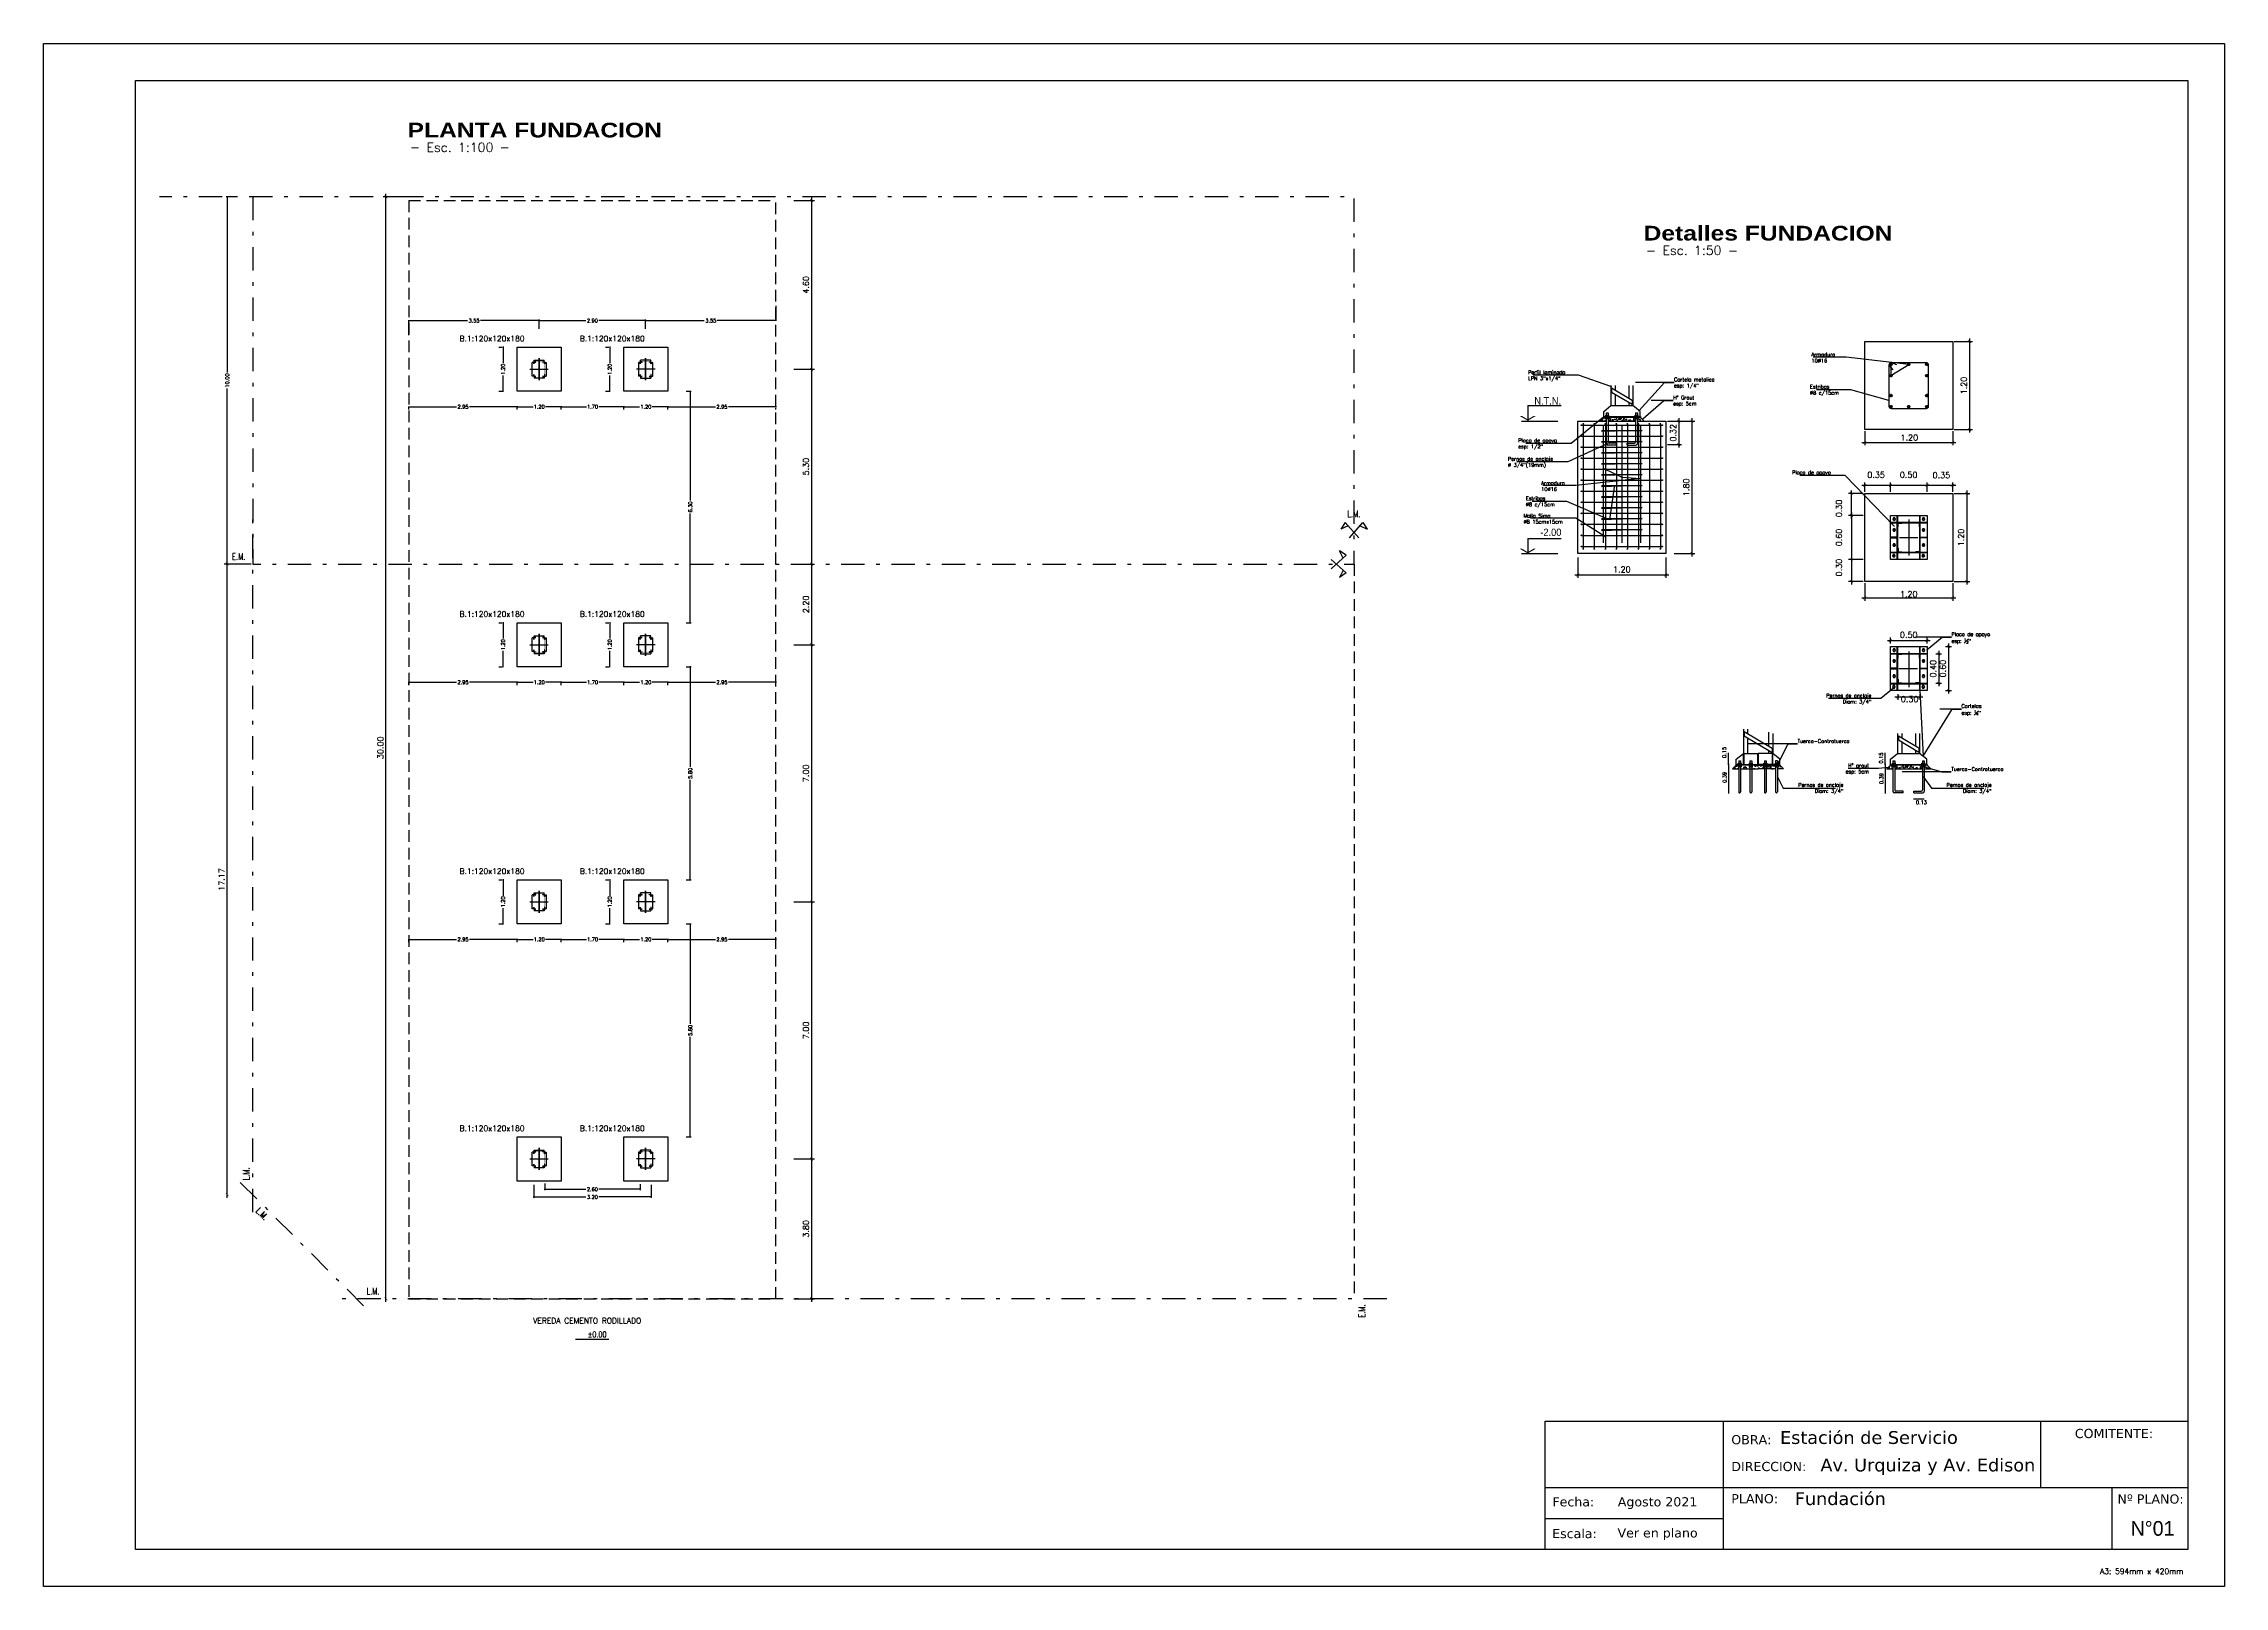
# Model space of a CAD drawing. Header units: millimetres. Extents: x 15 to 74, y 2 to 179.
# Drawn here: x 14.6 to 74, y 136.5 to 178.5 of the extents above; entities that cross this region are included whole.
import ezdxf
from ezdxf import colors
from ezdxf.entities.mleader import LeaderData, LeaderLine
from ezdxf.enums import TextEntityAlignment as Align
from ezdxf.math import Vec2, Vec3

# ---------------------------------------------------------------- set-up
doc = ezdxf.new("R2010")
doc.units = ezdxf.units.MM
for name, pattern in [('DASHDOT', [25.4, 12.7, -6.35, 0, -6.35]), ('DASHED2', [9.525, 6.35, -3.175]), ('HIDDEN', [0.375, 0.25, -0.125]), ('TRAZO_Y_PUNTO', [25.4, 12.7, -6.35, 0, -6.35])]:
    doc.linetypes.add(name, pattern=pattern)
doc.layers.add('0-CYPE1', color=2, linetype='Continuous', lineweight=18)
for name, color, linetype in [('00-CORTE', 4, 'Continuous'), ('00-COTAS', 1, 'Continuous'), ('00-EJES', 2, 'DASHDOT'), ('00-NIVELES', 3, 'Continuous'), ('00-PROYECCION', 2, 'HIDDEN'), ('00-REFE', 2, 'Continuous'), ('00-TEXTO', 4, 'Continuous'), ('ARMADURA', 10, 'Continuous'), ('CONTORNO_FUNDACION', 2, 'TRAZO_Y_PUNTO'), ('Cordones', 4, 'Continuous'), ('Cota', 1, 'Continuous'), ('COTAS-NIVEL', 2, 'Continuous'), ('Cuadro de rotulación', 3, 'Continuous'), ('Diagonales', 12, 'Continuous'), ('Ejes Column', 5, 'Continuous'), ('FUNDACION', 4, 'Continuous'), ('MARCO DE CARATULA', 6, 'Continuous'), ('Placa - pernos', 3, 'Continuous'), ('TEXTO', 7, 'Continuous'), ('TEXTO_ROTULO', 2, 'Continuous'), ('ZAP-NERV', 5, 'Continuous')]:
    doc.layers.add(name, color=color, linetype=linetype)
doc.styles.add('ARIAL', font='Simplex.shx')
doc.styles.add('ARIALB', font='arial.ttf')
doc.styles.add('COTAS', font='simplex.shx')
doc.styles.add('CYPETXT', font='PER_____.TTF', dxfattribs={"height": 0.2})
doc.styles.add('ROMANS', font='romans')
doc.styles.add('SANSSERIFBOLD', font='sasb____.pfb', dxfattribs={"width": 1.2})
doc.styles.add('Verdana', font='verdana.ttf')
doc.dimstyles.new('cotas-100', dxfattribs={"dimscale": 0.8, "dimtxt": 0.2, "dimasz": 0.1, "dimexe": 0.1, "dimexo": 0.05, "dimgap": 0.09, "dimtad": 1, "dimzin": 0, "dimdsep": 46, "dimtxsty": 'COTAS', "dimblk": 'ARCHTICK', "dimblk1": 'ARCHTICK', "dimblk2": 'ARCHTICK', "dimsah": 1, "dimcen": 0.09, "dimdle": 0.1, "dimse1": 1, "dimclrd": 1, "dimclre": 1, "dimclrt": 2, "dimadec": 0, "dimazin": 0, "dimtfac": 1, "dimtofl": 0, "dimtmove": 1, "dimatfit": 3, "dimldrblk": 'ARCHTICK', "dimfxl": 1, "dimtolj": 1, "dimtzin": 0, "dimarcsym": 0})
doc.dimstyles.new('COTAS01', dxfattribs={"dimscale": 0.5, "dimtxt": 0.2, "dimasz": 0.05, "dimexe": 0.05, "dimexo": 1, "dimgap": 0.05, "dimtad": 0, "dimzin": 0, "dimdsep": 46, "dimtxsty": 'COTAS', "dimblk1": 'ARCHTICK', "dimblk2": 'ARCHTICK', "dimsah": 1, "dimcen": 0.05, "dimdle": 0.03, "dimclrd": 1, "dimclre": 1, "dimclrt": 2, "dimadec": 0, "dimazin": 0, "dimtfac": 1, "dimtofl": 0, "dimtmove": 0, "dimatfit": 3, "dimldrblk": 'ARCHTICK', "dimfxl": 1, "dimtolj": 1, "dimtzin": 0, "dimarcsym": 0})
pattern_1 = [(50, (-46.21135, 187.76833), (0.18218467, -0.01593909), [0.01905, -0.20955]), (355, (-46.21135, 187.76833), (-0.03524342, 0.19105685), [0.01524, -0.16764058]), (100.45144, (-46.19617, 187.767), (0.14694125, 0.17511775), [0.01619, -0.17809024]), (46.1842, (-46.21135, 187.81913), (0.27107904, -0.04204233), [0.028575, -0.314325]), (96.63556, (-46.18876, 187.81563), (0.23740413, 0.2474261), [0.024285, -0.2671356]), (351.18415, (-46.21135, 187.81913), (0.23740413, 0.2474261), [0.02286, -0.2514597]), (21, (-46.18595, 187.80643), (0.1516144, -0.1022652), [0.01905, -0.20955]), (326, (-46.18595, 187.80643), (0.06180203, 0.18418797), [0.01524, -0.16764]), (71.45144, (-46.17331, 187.7979), (0.21341642, 0.08192277), [0.01619, -0.17808994]), (37.5, (-46.21135, 187.76833), (0.003088603, 0.08455504), [0, -0.165608, 0, -0.17018, 0, -0.168275]), (7.5, (-46.21135, 187.76833), (0.06681966, 0.100180575), [0, -0.097028, 0, -0.161798, 0, -0.064135]), (327.5, (-46.26799, 187.76833), (0.135590595, -0.005728744), [0, -0.0635, 0, -0.19812, 0, -0.26289]), (317.5, (-46.29339, 187.76833), (0.14812918, 0.02542649), [0, -0.08255, 0, -0.131572, 0, -0.18669])]

# ---------------------------------------------------------------- blocks, each defined once
blk = doc.blocks.new('_ARCHTICK')
at = {"color": 0, "linetype": 'ByBlock', "const_width": 0.15}
blk.add_lwpolyline([(-0.5, -0.5), (0.5, 0.5)], dxfattribs=at)
blk = doc.blocks.new('*D107')
at = {"layer": 'DEFPOINTS', "color": 0, "transparency": 16777216}
for p in [(65.891, 161.927), (65.891, 161.127), (66.207, 161.127)]:
    blk.add_point(p, dxfattribs=at)
at = {"layer": 'Diagonales', "color": 1, "lineweight": -2, "transparency": 16777216}
for p, q in [((66.127, 161.927), (66.287, 161.927)), ((66.207, 162.007), (66.207, 161.047)), ((66.127, 161.127), (66.287, 161.127))]:
    blk.add_line(p, q, dxfattribs=at)
at = {"layer": 'Diagonales', "color": 1, "lineweight": -2, "transparency": 16777216, "xscale": 0.08000000000000002, "yscale": 0.08000000000000002, "zscale": 0.08000000000000002}
for p, rotation in [((66.207, 161.927), 90), ((66.207, 161.127), 270)]:
    blk.add_blockref('_ARCHTICK', p, dxfattribs=dict(at, rotation=rotation))
at = {"layer": 'Diagonales', "color": 2, "transparency": 16777216, "insert": (66.055, 161.521), "char_height": 0.16, "attachment_point": 5, "rotation": 90, "style": 'COTAS'}
blk.add_mtext('\\A1;0.40', dxfattribs=at)
blk = doc.blocks.new('*D108')
at = {"layer": 'DEFPOINTS', "color": 0, "transparency": 16777216}
for p in [(65.091, 160.927), (65.691, 160.927), (65.691, 160.754)]:
    blk.add_point(p, dxfattribs=at)
at = {"layer": 'Diagonales', "color": 1, "lineweight": -2, "transparency": 16777216}
for p, q in [((65.011, 160.754), (65.771, 160.754)), ((65.091, 160.834), (65.091, 160.674)), ((65.691, 160.834), (65.691, 160.674))]:
    blk.add_line(p, q, dxfattribs=at)
at = {"layer": 'Diagonales', "color": 1, "lineweight": -2, "transparency": 16777216, "xscale": 0.08000000000000002, "yscale": 0.08000000000000002, "zscale": 0.08000000000000002, "rotation": 180}
blk.add_blockref('_ARCHTICK', (65.091, 160.754), dxfattribs=at)
at = {"layer": 'Diagonales', "color": 1, "lineweight": -2, "transparency": 16777216, "xscale": 0.08000000000000002, "yscale": 0.08000000000000002, "zscale": 0.08000000000000002}
blk.add_blockref('_ARCHTICK', (65.691, 160.754), dxfattribs=at)
at = {"layer": 'Diagonales', "color": 2, "transparency": 16777216, "insert": (65.414, 160.695), "char_height": 0.16, "attachment_point": 5, "style": 'COTAS'}
blk.add_mtext('\\A1;0.30', dxfattribs=at)
blk = doc.blocks.new('*D109')
at = {"layer": 'DEFPOINTS', "color": 0, "transparency": 16777216}
for p in [(65.707, 162.127), (65.707, 160.927), (66.471, 160.927)]:
    blk.add_point(p, dxfattribs=at)
at = {"layer": 'Diagonales', "color": 1, "lineweight": -2, "transparency": 16777216}
for p, q in [((66.471, 162.207), (66.471, 160.847)), ((66.391, 162.127), (66.551, 162.127)), ((66.391, 160.927), (66.551, 160.927))]:
    blk.add_line(p, q, dxfattribs=at)
at = {"layer": 'Diagonales', "color": 1, "lineweight": -2, "transparency": 16777216, "xscale": 0.08000000000000002, "yscale": 0.08000000000000002, "zscale": 0.08000000000000002}
for p, rotation in [((66.471, 162.127), 90), ((66.471, 160.927), 270)]:
    blk.add_blockref('_ARCHTICK', p, dxfattribs=dict(at, rotation=rotation))
at = {"layer": 'Diagonales', "color": 2, "transparency": 16777216, "insert": (66.319, 161.527), "char_height": 0.16, "attachment_point": 5, "rotation": 90, "style": 'COTAS'}
blk.add_mtext('\\A1;0.60', dxfattribs=at)
blk = doc.blocks.new('*D110')
at = {"layer": 'DEFPOINTS', "color": 0, "transparency": 16777216}
for p in [(65.891, 162.291), (64.891, 162.127), (65.891, 162.127)]:
    blk.add_point(p, dxfattribs=at)
at = {"layer": 'Diagonales', "color": 1, "lineweight": -2, "transparency": 16777216}
for p, q in [((64.811, 162.291), (65.971, 162.291)), ((64.891, 162.211), (64.891, 162.371)), ((65.891, 162.211), (65.891, 162.371))]:
    blk.add_line(p, q, dxfattribs=at)
at = {"layer": 'Diagonales', "color": 1, "lineweight": -2, "transparency": 16777216, "xscale": 0.08000000000000002, "yscale": 0.08000000000000002, "zscale": 0.08000000000000002, "rotation": 180}
blk.add_blockref('_ARCHTICK', (64.891, 162.291), dxfattribs=at)
at = {"layer": 'Diagonales', "color": 1, "lineweight": -2, "transparency": 16777216, "xscale": 0.08000000000000002, "yscale": 0.08000000000000002, "zscale": 0.08000000000000002}
blk.add_blockref('_ARCHTICK', (65.891, 162.291), dxfattribs=at)
at = {"layer": 'Diagonales', "color": 2, "transparency": 16777216, "insert": (65.391, 162.443), "char_height": 0.16, "attachment_point": 5, "style": 'COTAS'}
blk.add_mtext('\\A1;0.50', dxfattribs=at)
blk = doc.blocks.new('_Dot')
at = {"color": 0, "linetype": 'ByBlock', "lineweight": -2}
blk.add_line((-0.5, 0), (-1, 0), dxfattribs=at)
at = {"color": 0, "linetype": 'ByBlock', "const_width": 0.5}
blk.add_lwpolyline([(-0.25, 0, 1), (0.25, 0, 1)], format="xyb", close=True, dxfattribs=at)
blk = doc.blocks.new('*D111')
at = {"layer": 'DEFPOINTS', "color": 0, "transparency": 16777216}
for p in [(34.536, 148.176), (34.536, 144.371), (35.504, 144.371)]:
    blk.add_point(p, dxfattribs=at)
at = {"layer": 'Diagonales', "color": 1, "lineweight": -2, "transparency": 16777216}
for p, q in [((35.024, 148.176), (35.584, 148.176)), ((35.504, 148.256), (35.504, 144.291)), ((35.024, 144.371), (35.584, 144.371))]:
    blk.add_line(p, q, dxfattribs=at)
at = {"layer": 'Diagonales', "color": 1, "lineweight": -2, "transparency": 16777216, "xscale": 0.08000000000000002, "yscale": 0.08000000000000002, "zscale": 0.08000000000000002}
for p, rotation in [((35.504, 148.176), 90), ((35.504, 144.371), 270)]:
    blk.add_blockref('_ARCHTICK', p, dxfattribs=dict(at, rotation=rotation))
at = {"layer": 'Diagonales', "color": 2, "transparency": 16777216, "insert": (35.352, 146.274), "char_height": 0.16, "attachment_point": 5, "rotation": 90, "style": 'COTAS'}
blk.add_mtext('\\A1;3.80', dxfattribs=at)
blk = doc.blocks.new('*D112')
at = {"color": 1, "lineweight": -2, "transparency": 16777216}
for p, q in [((24.496, 174.371), (23.832, 174.371)), ((23.912, 144.291), (23.912, 174.451))]:
    blk.add_line(p, q, dxfattribs=at)
at = {"layer": 'DEFPOINTS', "color": 0, "transparency": 16777216}
for p in [(23.912, 174.371), (24.536, 174.371), (26.536, 144.371)]:
    blk.add_point(p, dxfattribs=at)
at = {"color": 1, "lineweight": -2, "transparency": 16777216, "xscale": 0.08000000000000002, "yscale": 0.08000000000000002, "zscale": 0.08000000000000002}
for p, rotation in [((23.912, 174.371), 90), ((23.912, 144.371), 270)]:
    blk.add_blockref('_ARCHTICK', p, dxfattribs=dict(at, rotation=rotation))
at = {"color": 2, "transparency": 16777216, "insert": (23.76, 159.371), "char_height": 0.16, "attachment_point": 5, "rotation": 90, "style": 'COTAS'}
blk.add_mtext('\\A1;30.00', dxfattribs=at)
blk = doc.blocks.new('DOT')
at = {"layer": 'ZAP-NERV', "color": 0, "linetype": 'ByBlock'}
blk.add_line((-0.5, 0), (-1, 0), dxfattribs=at)
at = {"layer": 'ZAP-NERV', "color": 0, "linetype": 'ByBlock', "const_width": 0.5}
blk.add_lwpolyline([(-0.25, 0, 1), (0.25, 0, 1)], format="xyb", close=True, dxfattribs=at)
blk = doc.blocks.new('*D121')
at = {"layer": 'DEFPOINTS', "color": 0, "transparency": 16777216}
for p in [(27.936, 147.976), (31.136, 147.976), (31.136, 147.142)]:
    blk.add_point(p, dxfattribs=at)
at = {"layer": 'Diagonales', "color": 1, "lineweight": -2, "transparency": 16777216}
for p, q in [((27.936, 147.476), (27.936, 147.117)), ((31.136, 147.476), (31.136, 147.117)), ((27.921, 147.142), (29.359, 147.142)), ((31.151, 147.142), (29.714, 147.142))]:
    blk.add_line(p, q, dxfattribs=at)
at = {"layer": 'Diagonales', "color": 1, "lineweight": -2, "transparency": 16777216, "xscale": 0.025, "yscale": 0.025, "zscale": 0.025, "rotation": 180}
blk.add_blockref('_ARCHTICK', (27.936, 147.142), dxfattribs=at)
at = {"layer": 'Diagonales', "color": 1, "lineweight": -2, "transparency": 16777216, "xscale": 0.025, "yscale": 0.025, "zscale": 0.025}
blk.add_blockref('_ARCHTICK', (31.136, 147.142), dxfattribs=at)
at = {"layer": 'Diagonales', "color": 2, "transparency": 16777216, "insert": (29.536, 147.142), "char_height": 0.1, "attachment_point": 5, "style": 'COTAS'}
blk.add_mtext('\\A1;3.20', dxfattribs=at)
blk = doc.blocks.new('*D113')
at = {"layer": '00-COTAS', "color": 1, "lineweight": -2, "transparency": 16777216}
for p, q in [((20.242, 164.371), (19.508, 164.371)), ((19.588, 147.121), (19.588, 164.451))]:
    blk.add_line(p, q, dxfattribs=at)
at = {"layer": 'DEFPOINTS', "color": 0, "transparency": 16777216}
for p in [(19.588, 164.371), (20.282, 164.371), (20.282, 147.201)]:
    blk.add_point(p, dxfattribs=at)
at = {"layer": '00-COTAS', "color": 1, "lineweight": -2, "transparency": 16777216, "xscale": 0.08000000000000002, "yscale": 0.08000000000000002, "zscale": 0.08000000000000002}
for p, rotation in [((19.588, 164.371), 90), ((19.588, 147.201), 270)]:
    blk.add_blockref('_ARCHTICK', p, dxfattribs=dict(at, rotation=rotation))
at = {"layer": '00-COTAS', "color": 2, "transparency": 16777216, "insert": (19.436, 155.786), "char_height": 0.16, "attachment_point": 5, "rotation": 90, "style": 'COTAS'}
blk.add_mtext('\\A1;17.17', dxfattribs=at)
blk = doc.blocks.new('*D114')
at = {"layer": 'DEFPOINTS', "color": 0, "transparency": 16777216}
for p in [(34.536, 155.176), (34.536, 148.176), (35.504, 148.176)]:
    blk.add_point(p, dxfattribs=at)
at = {"layer": 'Diagonales', "color": 1, "lineweight": -2, "transparency": 16777216}
for p, q in [((35.024, 155.176), (35.584, 155.176)), ((35.504, 155.256), (35.504, 148.096)), ((35.024, 148.176), (35.584, 148.176))]:
    blk.add_line(p, q, dxfattribs=at)
at = {"layer": 'Diagonales', "color": 1, "lineweight": -2, "transparency": 16777216, "xscale": 0.08000000000000002, "yscale": 0.08000000000000002, "zscale": 0.08000000000000002}
for p, rotation in [((35.504, 155.176), 90), ((35.504, 148.176), 270)]:
    blk.add_blockref('_ARCHTICK', p, dxfattribs=dict(at, rotation=rotation))
at = {"layer": 'Diagonales', "color": 2, "transparency": 16777216, "insert": (35.352, 151.676), "char_height": 0.16, "attachment_point": 5, "rotation": 90, "style": 'COTAS'}
blk.add_mtext('\\A1;7.00', dxfattribs=at)
blk = doc.blocks.new('*D115')
at = {"layer": 'DEFPOINTS', "color": 0, "transparency": 16777216}
for p in [(34.536, 162.176), (34.536, 155.176), (35.504, 155.176)]:
    blk.add_point(p, dxfattribs=at)
at = {"layer": 'Diagonales', "color": 1, "lineweight": -2, "transparency": 16777216}
for p, q in [((35.024, 162.176), (35.584, 162.176)), ((35.504, 162.256), (35.504, 155.096)), ((35.024, 155.176), (35.584, 155.176))]:
    blk.add_line(p, q, dxfattribs=at)
at = {"layer": 'Diagonales', "color": 1, "lineweight": -2, "transparency": 16777216, "xscale": 0.08000000000000002, "yscale": 0.08000000000000002, "zscale": 0.08000000000000002}
for p, rotation in [((35.504, 162.176), 90), ((35.504, 155.176), 270)]:
    blk.add_blockref('_ARCHTICK', p, dxfattribs=dict(at, rotation=rotation))
at = {"layer": 'Diagonales', "color": 2, "transparency": 16777216, "insert": (35.352, 158.676), "char_height": 0.16, "attachment_point": 5, "rotation": 90, "style": 'COTAS'}
blk.add_mtext('\\A1;7.00', dxfattribs=at)
blk = doc.blocks.new('*D116')
at = {"layer": 'DEFPOINTS', "color": 0, "transparency": 16777216}
for p in [(34.536, 164.371), (34.536, 162.176), (35.504, 162.176)]:
    blk.add_point(p, dxfattribs=at)
at = {"layer": 'Diagonales', "color": 1, "lineweight": -2, "transparency": 16777216}
for p, q in [((35.024, 164.371), (35.584, 164.371)), ((35.504, 164.451), (35.504, 162.096)), ((35.024, 162.176), (35.584, 162.176))]:
    blk.add_line(p, q, dxfattribs=at)
at = {"layer": 'Diagonales', "color": 1, "lineweight": -2, "transparency": 16777216, "xscale": 0.08000000000000002, "yscale": 0.08000000000000002, "zscale": 0.08000000000000002}
for p, rotation in [((35.504, 164.371), 90), ((35.504, 162.176), 270)]:
    blk.add_blockref('_ARCHTICK', p, dxfattribs=dict(at, rotation=rotation))
at = {"layer": 'Diagonales', "color": 2, "transparency": 16777216, "insert": (35.352, 163.274), "char_height": 0.16, "attachment_point": 5, "rotation": 90, "style": 'COTAS'}
blk.add_mtext('\\A1;2.20', dxfattribs=at)
blk = doc.blocks.new('*D117')
at = {"layer": 'DEFPOINTS', "color": 0, "transparency": 16777216}
for p in [(34.536, 169.676), (34.536, 164.371), (35.504, 164.371)]:
    blk.add_point(p, dxfattribs=at)
at = {"layer": 'Diagonales', "color": 1, "lineweight": -2, "transparency": 16777216}
for p, q in [((35.024, 169.676), (35.584, 169.676)), ((35.504, 169.756), (35.504, 164.291)), ((35.024, 164.371), (35.584, 164.371))]:
    blk.add_line(p, q, dxfattribs=at)
at = {"layer": 'Diagonales', "color": 1, "lineweight": -2, "transparency": 16777216, "xscale": 0.08000000000000002, "yscale": 0.08000000000000002, "zscale": 0.08000000000000002}
for p, rotation in [((35.504, 169.676), 90), ((35.504, 164.371), 270)]:
    blk.add_blockref('_ARCHTICK', p, dxfattribs=dict(at, rotation=rotation))
at = {"layer": 'Diagonales', "color": 2, "transparency": 16777216, "insert": (35.352, 167.024), "char_height": 0.16, "attachment_point": 5, "rotation": 90, "style": 'COTAS'}
blk.add_mtext('\\A1;5.30', dxfattribs=at)
blk = doc.blocks.new('*D118')
at = {"layer": 'DEFPOINTS', "color": 0, "transparency": 16777216}
for p in [(34.536, 174.272), (34.536, 169.676), (35.504, 169.676)]:
    blk.add_point(p, dxfattribs=at)
at = {"layer": 'Diagonales', "color": 1, "lineweight": -2, "transparency": 16777216}
for p, q in [((35.024, 174.272), (35.584, 174.272)), ((35.504, 174.352), (35.504, 169.596)), ((35.024, 169.676), (35.584, 169.676))]:
    blk.add_line(p, q, dxfattribs=at)
at = {"layer": 'Diagonales', "color": 1, "lineweight": -2, "transparency": 16777216, "xscale": 0.08000000000000002, "yscale": 0.08000000000000002, "zscale": 0.08000000000000002}
for p, rotation in [((35.504, 174.272), 90), ((35.504, 169.676), 270)]:
    blk.add_blockref('_ARCHTICK', p, dxfattribs=dict(at, rotation=rotation))
at = {"layer": 'Diagonales', "color": 2, "transparency": 16777216, "insert": (35.352, 171.974), "char_height": 0.16, "attachment_point": 5, "rotation": 90, "style": 'COTAS'}
blk.add_mtext('\\A1;4.60', dxfattribs=at)
blk = doc.blocks.new('*D122')
at = {"layer": 'DEFPOINTS', "color": 0, "transparency": 16777216}
for p in [(24.536, 171.103), (28.086, 171.375), (28.086, 171.002)]:
    blk.add_point(p, dxfattribs=at)
at = {"layer": 'Diagonales', "color": 1, "lineweight": -2, "transparency": 16777216}
for p, q in [((24.521, 171.002), (26.134, 171.002)), ((24.536, 170.603), (24.536, 170.977)), ((28.101, 171.002), (26.489, 171.002)), ((28.086, 170.875), (28.086, 170.977))]:
    blk.add_line(p, q, dxfattribs=at)
at = {"layer": 'Diagonales', "color": 1, "lineweight": -2, "transparency": 16777216, "xscale": 0.025, "yscale": 0.025, "zscale": 0.025, "rotation": 180}
blk.add_blockref('_ARCHTICK', (24.536, 171.002), dxfattribs=at)
at = {"layer": 'Diagonales', "color": 1, "lineweight": -2, "transparency": 16777216, "xscale": 0.025, "yscale": 0.025, "zscale": 0.025}
blk.add_blockref('_ARCHTICK', (28.086, 171.002), dxfattribs=at)
at = {"layer": 'Diagonales', "color": 2, "transparency": 16777216, "insert": (26.311, 171.002), "char_height": 0.1, "attachment_point": 5, "style": 'COTAS'}
blk.add_mtext('\\A1;3.55', dxfattribs=at)
blk = doc.blocks.new('*D119')
at = {"layer": 'DEFPOINTS', "color": 0, "transparency": 16777216}
for p in [(30.986, 171.276), (30.986, 171.001), (28.086, 170.276)]:
    blk.add_point(p, dxfattribs=at)
at = {"layer": 'Diagonales', "color": 1, "lineweight": -2, "transparency": 16777216}
for p, q in [((28.071, 171.001), (29.359, 171.001)), ((28.086, 170.776), (28.086, 171.026)), ((31.001, 171.001), (29.714, 171.001)), ((30.986, 170.776), (30.986, 170.976))]:
    blk.add_line(p, q, dxfattribs=at)
at = {"layer": 'Diagonales', "color": 1, "lineweight": -2, "transparency": 16777216, "xscale": 0.025, "yscale": 0.025, "zscale": 0.025, "rotation": 180}
blk.add_blockref('_ARCHTICK', (28.086, 171.001), dxfattribs=at)
at = {"layer": 'Diagonales', "color": 1, "lineweight": -2, "transparency": 16777216, "xscale": 0.025, "yscale": 0.025, "zscale": 0.025}
blk.add_blockref('_ARCHTICK', (30.986, 171.001), dxfattribs=at)
at = {"layer": 'Diagonales', "color": 2, "transparency": 16777216, "insert": (29.536, 171.001), "char_height": 0.1, "attachment_point": 5, "style": 'COTAS'}
blk.add_mtext('\\A1;2.90', dxfattribs=at)
blk = doc.blocks.new('*D120')
at = {"layer": 'DEFPOINTS', "color": 0, "transparency": 16777216}
for p in [(34.536, 171.001), (34.536, 170.903), (30.986, 170.276)]:
    blk.add_point(p, dxfattribs=at)
at = {"layer": 'Diagonales', "color": 1, "lineweight": -2, "transparency": 16777216}
for p, q in [((34.536, 171.403), (34.536, 171.026)), ((30.971, 171.001), (32.584, 171.001)), ((30.986, 170.776), (30.986, 171.026)), ((34.551, 171.001), (32.938, 171.001))]:
    blk.add_line(p, q, dxfattribs=at)
at = {"layer": 'Diagonales', "color": 1, "lineweight": -2, "transparency": 16777216, "xscale": 0.025, "yscale": 0.025, "zscale": 0.025, "rotation": 180}
blk.add_blockref('_ARCHTICK', (30.986, 171.001), dxfattribs=at)
at = {"layer": 'Diagonales', "color": 1, "lineweight": -2, "transparency": 16777216, "xscale": 0.025, "yscale": 0.025, "zscale": 0.025}
blk.add_blockref('_ARCHTICK', (34.536, 171.001), dxfattribs=at)
at = {"layer": 'Diagonales', "color": 2, "transparency": 16777216, "insert": (32.761, 171.001), "char_height": 0.1, "attachment_point": 5, "style": 'COTAS'}
blk.add_mtext('\\A1;3.55', dxfattribs=at)
blk = doc.blocks.new('*D123')
at = {"layer": 'DEFPOINTS', "color": 0, "transparency": 16777216}
for p in [(19.588, 174.371), (20.282, 174.371), (20.282, 164.371)]:
    blk.add_point(p, dxfattribs=at)
at = {"layer": 'Diagonales', "color": 1, "lineweight": -2, "transparency": 16777216}
for p, q in [((19.782, 174.371), (19.563, 174.371)), ((19.588, 174.386), (19.588, 169.587)), ((19.588, 164.356), (19.588, 169.156)), ((19.782, 164.371), (19.563, 164.371))]:
    blk.add_line(p, q, dxfattribs=at)
at = {"layer": 'Diagonales', "color": 1, "lineweight": -2, "transparency": 16777216, "xscale": 0.025, "yscale": 0.025, "zscale": 0.025}
for p, rotation in [((19.588, 174.371), 90), ((19.588, 164.371), 270)]:
    blk.add_blockref('_ARCHTICK', p, dxfattribs=dict(at, rotation=rotation))
at = {"layer": 'Diagonales', "color": 2, "transparency": 16777216, "insert": (19.588, 169.371), "char_height": 0.1, "attachment_point": 5, "rotation": 90, "style": 'COTAS'}
blk.add_mtext('\\A1;10.00', dxfattribs=at)
blk = doc.blocks.new('*D124')
at = {"layer": 'DEFPOINTS', "color": 0, "transparency": 16777216}
for p in [(27.486, 154.576), (28.686, 154.576), (28.686, 154.154)]:
    blk.add_point(p, dxfattribs=at)
at = {"layer": 'Diagonales', "color": 1, "lineweight": -2, "transparency": 16777216}
for p, q in [((27.471, 154.154), (27.919, 154.154)), ((27.486, 154.076), (27.486, 154.129)), ((28.701, 154.154), (28.254, 154.154)), ((28.686, 154.076), (28.686, 154.129))]:
    blk.add_line(p, q, dxfattribs=at)
at = {"layer": 'Diagonales', "color": 1, "lineweight": -2, "transparency": 16777216, "xscale": 0.025, "yscale": 0.025, "zscale": 0.025, "rotation": 180}
blk.add_blockref('_ARCHTICK', (27.486, 154.154), dxfattribs=at)
at = {"layer": 'Diagonales', "color": 1, "lineweight": -2, "transparency": 16777216, "xscale": 0.025, "yscale": 0.025, "zscale": 0.025}
blk.add_blockref('_ARCHTICK', (28.686, 154.154), dxfattribs=at)
at = {"layer": 'Diagonales', "color": 2, "transparency": 16777216, "insert": (28.086, 154.154), "char_height": 0.1, "attachment_point": 5, "style": 'COTAS'}
blk.add_mtext('\\A1;1.20', dxfattribs=at)
blk = doc.blocks.new('*D125')
at = {"layer": 'DEFPOINTS', "color": 0, "transparency": 16777216}
for p in [(27.486, 155.776), (27.102, 154.576), (27.486, 154.576)]:
    blk.add_point(p, dxfattribs=at)
at = {"layer": 'Diagonales', "color": 1, "lineweight": -2, "transparency": 16777216}
for p, q in [((26.986, 155.776), (27.077, 155.776)), ((27.102, 155.791), (27.102, 155.344)), ((26.986, 154.576), (27.077, 154.576)), ((27.102, 154.561), (27.102, 155.008))]:
    blk.add_line(p, q, dxfattribs=at)
at = {"layer": 'Diagonales', "color": 1, "lineweight": -2, "transparency": 16777216, "xscale": 0.025, "yscale": 0.025, "zscale": 0.025}
for p, rotation in [((27.102, 155.776), 90), ((27.102, 154.576), 270)]:
    blk.add_blockref('_ARCHTICK', p, dxfattribs=dict(at, rotation=rotation))
at = {"layer": 'Diagonales', "color": 2, "transparency": 16777216, "insert": (27.102, 155.176), "char_height": 0.1, "attachment_point": 5, "rotation": 90, "style": 'COTAS'}
blk.add_mtext('\\A1;1.20', dxfattribs=at)
blk = doc.blocks.new('*D126')
at = {"layer": 'DEFPOINTS', "color": 0, "transparency": 16777216}
for p in [(30.391, 154.576), (31.591, 154.576), (31.591, 154.154)]:
    blk.add_point(p, dxfattribs=at)
at = {"layer": 'Diagonales', "color": 1, "lineweight": -2, "transparency": 16777216}
for p, q in [((30.376, 154.154), (30.823, 154.154)), ((30.391, 154.076), (30.391, 154.129)), ((31.606, 154.154), (31.159, 154.154)), ((31.591, 154.076), (31.591, 154.129))]:
    blk.add_line(p, q, dxfattribs=at)
at = {"layer": 'Diagonales', "color": 1, "lineweight": -2, "transparency": 16777216, "xscale": 0.025, "yscale": 0.025, "zscale": 0.025, "rotation": 180}
blk.add_blockref('_ARCHTICK', (30.391, 154.154), dxfattribs=at)
at = {"layer": 'Diagonales', "color": 1, "lineweight": -2, "transparency": 16777216, "xscale": 0.025, "yscale": 0.025, "zscale": 0.025}
blk.add_blockref('_ARCHTICK', (31.591, 154.154), dxfattribs=at)
at = {"layer": 'Diagonales', "color": 2, "transparency": 16777216, "insert": (30.991, 154.154), "char_height": 0.1, "attachment_point": 5, "style": 'COTAS'}
blk.add_mtext('\\A1;1.20', dxfattribs=at)
blk = doc.blocks.new('*D127')
at = {"layer": 'DEFPOINTS', "color": 0, "transparency": 16777216}
for p in [(30.391, 155.776), (30.007, 154.576), (30.391, 154.576)]:
    blk.add_point(p, dxfattribs=at)
at = {"layer": 'Diagonales', "color": 1, "lineweight": -2, "transparency": 16777216}
for p, q in [((29.891, 155.776), (29.982, 155.776)), ((30.007, 155.791), (30.007, 155.344)), ((29.891, 154.576), (29.982, 154.576)), ((30.007, 154.561), (30.007, 155.008))]:
    blk.add_line(p, q, dxfattribs=at)
at = {"layer": 'Diagonales', "color": 1, "lineweight": -2, "transparency": 16777216, "xscale": 0.025, "yscale": 0.025, "zscale": 0.025}
for p, rotation in [((30.007, 155.776), 90), ((30.007, 154.576), 270)]:
    blk.add_blockref('_ARCHTICK', p, dxfattribs=dict(at, rotation=rotation))
at = {"layer": 'Diagonales', "color": 2, "transparency": 16777216, "insert": (30.007, 155.176), "char_height": 0.1, "attachment_point": 5, "rotation": 90, "style": 'COTAS'}
blk.add_mtext('\\A1;1.20', dxfattribs=at)
blk = doc.blocks.new('*D130')
at = {"layer": 'DEFPOINTS', "color": 0, "transparency": 16777216}
for p in [(27.486, 161.576), (28.686, 161.576), (28.686, 161.154)]:
    blk.add_point(p, dxfattribs=at)
at = {"layer": 'Diagonales', "color": 1, "lineweight": -2, "transparency": 16777216}
for p, q in [((27.471, 161.154), (27.919, 161.154)), ((27.486, 161.076), (27.486, 161.129)), ((28.701, 161.154), (28.254, 161.154)), ((28.686, 161.076), (28.686, 161.129))]:
    blk.add_line(p, q, dxfattribs=at)
at = {"layer": 'Diagonales', "color": 1, "lineweight": -2, "transparency": 16777216, "xscale": 0.025, "yscale": 0.025, "zscale": 0.025, "rotation": 180}
blk.add_blockref('_ARCHTICK', (27.486, 161.154), dxfattribs=at)
at = {"layer": 'Diagonales', "color": 1, "lineweight": -2, "transparency": 16777216, "xscale": 0.025, "yscale": 0.025, "zscale": 0.025}
blk.add_blockref('_ARCHTICK', (28.686, 161.154), dxfattribs=at)
at = {"layer": 'Diagonales', "color": 2, "transparency": 16777216, "insert": (28.086, 161.154), "char_height": 0.1, "attachment_point": 5, "style": 'COTAS'}
blk.add_mtext('\\A1;1.20', dxfattribs=at)
blk = doc.blocks.new('*D131')
at = {"layer": 'DEFPOINTS', "color": 0, "transparency": 16777216}
for p in [(27.486, 162.776), (27.102, 161.576), (27.486, 161.576)]:
    blk.add_point(p, dxfattribs=at)
at = {"layer": 'Diagonales', "color": 1, "lineweight": -2, "transparency": 16777216}
for p, q in [((26.986, 162.776), (27.077, 162.776)), ((27.102, 162.791), (27.102, 162.344)), ((26.986, 161.576), (27.077, 161.576)), ((27.102, 161.561), (27.102, 162.008))]:
    blk.add_line(p, q, dxfattribs=at)
at = {"layer": 'Diagonales', "color": 1, "lineweight": -2, "transparency": 16777216, "xscale": 0.025, "yscale": 0.025, "zscale": 0.025}
for p, rotation in [((27.102, 162.776), 90), ((27.102, 161.576), 270)]:
    blk.add_blockref('_ARCHTICK', p, dxfattribs=dict(at, rotation=rotation))
at = {"layer": 'Diagonales', "color": 2, "transparency": 16777216, "insert": (27.102, 162.176), "char_height": 0.1, "attachment_point": 5, "rotation": 90, "style": 'COTAS'}
blk.add_mtext('\\A1;1.20', dxfattribs=at)
blk = doc.blocks.new('*D128')
at = {"layer": 'DEFPOINTS', "color": 0, "transparency": 16777216}
for p in [(30.391, 161.576), (31.591, 161.576), (31.591, 161.154)]:
    blk.add_point(p, dxfattribs=at)
at = {"layer": 'Diagonales', "color": 1, "lineweight": -2, "transparency": 16777216}
for p, q in [((30.376, 161.154), (30.823, 161.154)), ((30.391, 161.076), (30.391, 161.129)), ((31.606, 161.154), (31.159, 161.154)), ((31.591, 161.076), (31.591, 161.129))]:
    blk.add_line(p, q, dxfattribs=at)
at = {"layer": 'Diagonales', "color": 1, "lineweight": -2, "transparency": 16777216, "xscale": 0.025, "yscale": 0.025, "zscale": 0.025, "rotation": 180}
blk.add_blockref('_ARCHTICK', (30.391, 161.154), dxfattribs=at)
at = {"layer": 'Diagonales', "color": 1, "lineweight": -2, "transparency": 16777216, "xscale": 0.025, "yscale": 0.025, "zscale": 0.025}
blk.add_blockref('_ARCHTICK', (31.591, 161.154), dxfattribs=at)
at = {"layer": 'Diagonales', "color": 2, "transparency": 16777216, "insert": (30.991, 161.154), "char_height": 0.1, "attachment_point": 5, "style": 'COTAS'}
blk.add_mtext('\\A1;1.20', dxfattribs=at)
blk = doc.blocks.new('*D129')
at = {"layer": 'DEFPOINTS', "color": 0, "transparency": 16777216}
for p in [(30.391, 162.776), (30.007, 161.576), (30.391, 161.576)]:
    blk.add_point(p, dxfattribs=at)
at = {"layer": 'Diagonales', "color": 1, "lineweight": -2, "transparency": 16777216}
for p, q in [((29.891, 162.776), (29.982, 162.776)), ((30.007, 162.791), (30.007, 162.344)), ((29.891, 161.576), (29.982, 161.576)), ((30.007, 161.561), (30.007, 162.008))]:
    blk.add_line(p, q, dxfattribs=at)
at = {"layer": 'Diagonales', "color": 1, "lineweight": -2, "transparency": 16777216, "xscale": 0.025, "yscale": 0.025, "zscale": 0.025}
for p, rotation in [((30.007, 162.776), 90), ((30.007, 161.576), 270)]:
    blk.add_blockref('_ARCHTICK', p, dxfattribs=dict(at, rotation=rotation))
at = {"layer": 'Diagonales', "color": 2, "transparency": 16777216, "insert": (30.007, 162.176), "char_height": 0.1, "attachment_point": 5, "rotation": 90, "style": 'COTAS'}
blk.add_mtext('\\A1;1.20', dxfattribs=at)
blk = doc.blocks.new('*D134')
at = {"layer": 'DEFPOINTS', "color": 0, "transparency": 16777216}
for p in [(27.486, 169.076), (28.686, 169.076), (28.686, 168.654)]:
    blk.add_point(p, dxfattribs=at)
at = {"layer": 'Diagonales', "color": 1, "lineweight": -2, "transparency": 16777216}
for p, q in [((27.471, 168.654), (27.919, 168.654)), ((27.486, 168.576), (27.486, 168.629)), ((28.701, 168.654), (28.254, 168.654)), ((28.686, 168.576), (28.686, 168.629))]:
    blk.add_line(p, q, dxfattribs=at)
at = {"layer": 'Diagonales', "color": 1, "lineweight": -2, "transparency": 16777216, "xscale": 0.025, "yscale": 0.025, "zscale": 0.025, "rotation": 180}
blk.add_blockref('_ARCHTICK', (27.486, 168.654), dxfattribs=at)
at = {"layer": 'Diagonales', "color": 1, "lineweight": -2, "transparency": 16777216, "xscale": 0.025, "yscale": 0.025, "zscale": 0.025}
blk.add_blockref('_ARCHTICK', (28.686, 168.654), dxfattribs=at)
at = {"layer": 'Diagonales', "color": 2, "transparency": 16777216, "insert": (28.086, 168.654), "char_height": 0.1, "attachment_point": 5, "style": 'COTAS'}
blk.add_mtext('\\A1;1.20', dxfattribs=at)
blk = doc.blocks.new('*D135')
at = {"layer": 'DEFPOINTS', "color": 0, "transparency": 16777216}
for p in [(27.486, 170.276), (27.102, 169.076), (27.486, 169.076)]:
    blk.add_point(p, dxfattribs=at)
at = {"layer": 'Diagonales', "color": 1, "lineweight": -2, "transparency": 16777216}
for p, q in [((26.986, 170.276), (27.077, 170.276)), ((27.102, 170.291), (27.102, 169.844)), ((27.102, 169.061), (27.102, 169.508)), ((26.986, 169.076), (27.077, 169.076))]:
    blk.add_line(p, q, dxfattribs=at)
at = {"layer": 'Diagonales', "color": 1, "lineweight": -2, "transparency": 16777216, "xscale": 0.025, "yscale": 0.025, "zscale": 0.025}
for p, rotation in [((27.102, 170.276), 90), ((27.102, 169.076), 270)]:
    blk.add_blockref('_ARCHTICK', p, dxfattribs=dict(at, rotation=rotation))
at = {"layer": 'Diagonales', "color": 2, "transparency": 16777216, "insert": (27.102, 169.676), "char_height": 0.1, "attachment_point": 5, "rotation": 90, "style": 'COTAS'}
blk.add_mtext('\\A1;1.20', dxfattribs=at)
blk = doc.blocks.new('*D132')
at = {"layer": 'DEFPOINTS', "color": 0, "transparency": 16777216}
for p in [(30.391, 169.076), (31.591, 169.076), (31.591, 168.654)]:
    blk.add_point(p, dxfattribs=at)
at = {"layer": 'Diagonales', "color": 1, "lineweight": -2, "transparency": 16777216}
for p, q in [((30.376, 168.654), (30.823, 168.654)), ((30.391, 168.576), (30.391, 168.629)), ((31.606, 168.654), (31.159, 168.654)), ((31.591, 168.576), (31.591, 168.629))]:
    blk.add_line(p, q, dxfattribs=at)
at = {"layer": 'Diagonales', "color": 1, "lineweight": -2, "transparency": 16777216, "xscale": 0.025, "yscale": 0.025, "zscale": 0.025, "rotation": 180}
blk.add_blockref('_ARCHTICK', (30.391, 168.654), dxfattribs=at)
at = {"layer": 'Diagonales', "color": 1, "lineweight": -2, "transparency": 16777216, "xscale": 0.025, "yscale": 0.025, "zscale": 0.025}
blk.add_blockref('_ARCHTICK', (31.591, 168.654), dxfattribs=at)
at = {"layer": 'Diagonales', "color": 2, "transparency": 16777216, "insert": (30.991, 168.654), "char_height": 0.1, "attachment_point": 5, "style": 'COTAS'}
blk.add_mtext('\\A1;1.20', dxfattribs=at)
blk = doc.blocks.new('*D133')
at = {"layer": 'DEFPOINTS', "color": 0, "transparency": 16777216}
for p in [(30.391, 170.276), (30.007, 169.076), (30.391, 169.076)]:
    blk.add_point(p, dxfattribs=at)
at = {"layer": 'Diagonales', "color": 1, "lineweight": -2, "transparency": 16777216}
for p, q in [((29.891, 170.276), (29.982, 170.276)), ((30.007, 170.291), (30.007, 169.844)), ((30.007, 169.061), (30.007, 169.508)), ((29.891, 169.076), (29.982, 169.076))]:
    blk.add_line(p, q, dxfattribs=at)
at = {"layer": 'Diagonales', "color": 1, "lineweight": -2, "transparency": 16777216, "xscale": 0.025, "yscale": 0.025, "zscale": 0.025}
for p, rotation in [((30.007, 170.276), 90), ((30.007, 169.076), 270)]:
    blk.add_blockref('_ARCHTICK', p, dxfattribs=dict(at, rotation=rotation))
at = {"layer": 'Diagonales', "color": 2, "transparency": 16777216, "insert": (30.007, 169.676), "char_height": 0.1, "attachment_point": 5, "rotation": 90, "style": 'COTAS'}
blk.add_mtext('\\A1;1.20', dxfattribs=at)
blk = doc.blocks.new('*D136')
at = {"layer": 'DEFPOINTS', "color": 0, "transparency": 16777216}
for p in [(24.536, 169.076), (27.486, 169.076), (24.536, 168.654)]:
    blk.add_point(p, dxfattribs=at)
at = {"layer": 'Diagonales', "color": 1, "lineweight": -2, "transparency": 16777216}
for p, q in [((24.521, 168.654), (25.834, 168.654)), ((24.536, 168.576), (24.536, 168.629)), ((27.501, 168.654), (26.189, 168.654)), ((27.486, 168.576), (27.486, 168.629))]:
    blk.add_line(p, q, dxfattribs=at)
at = {"layer": 'Diagonales', "color": 1, "lineweight": -2, "transparency": 16777216, "xscale": 0.025, "yscale": 0.025, "zscale": 0.025, "rotation": 180}
blk.add_blockref('_ARCHTICK', (24.536, 168.654), dxfattribs=at)
at = {"layer": 'Diagonales', "color": 1, "lineweight": -2, "transparency": 16777216, "xscale": 0.025, "yscale": 0.025, "zscale": 0.025}
blk.add_blockref('_ARCHTICK', (27.486, 168.654), dxfattribs=at)
at = {"layer": 'Diagonales', "color": 2, "transparency": 16777216, "insert": (26.011, 168.654), "char_height": 0.1, "attachment_point": 5, "style": 'COTAS'}
blk.add_mtext('\\A1;2.95', dxfattribs=at)
blk = doc.blocks.new('*D137')
at = {"layer": 'DEFPOINTS', "color": 0, "transparency": 16777216}
for p in [(28.686, 169.076), (30.391, 169.076), (30.391, 168.654)]:
    blk.add_point(p, dxfattribs=at)
at = {"layer": 'Diagonales', "color": 1, "lineweight": -2, "transparency": 16777216}
for p, q in [((28.671, 168.654), (29.371, 168.654)), ((28.686, 168.576), (28.686, 168.629)), ((30.406, 168.654), (29.707, 168.654)), ((30.391, 168.576), (30.391, 168.629))]:
    blk.add_line(p, q, dxfattribs=at)
at = {"layer": 'Diagonales', "color": 1, "lineweight": -2, "transparency": 16777216, "xscale": 0.025, "yscale": 0.025, "zscale": 0.025, "rotation": 180}
blk.add_blockref('_ARCHTICK', (28.686, 168.654), dxfattribs=at)
at = {"layer": 'Diagonales', "color": 1, "lineweight": -2, "transparency": 16777216, "xscale": 0.025, "yscale": 0.025, "zscale": 0.025}
blk.add_blockref('_ARCHTICK', (30.391, 168.654), dxfattribs=at)
at = {"layer": 'Diagonales', "color": 2, "transparency": 16777216, "insert": (29.539, 168.654), "char_height": 0.1, "attachment_point": 5, "style": 'COTAS'}
blk.add_mtext('\\A1;1.70', dxfattribs=at)
blk = doc.blocks.new('*D138')
at = {"layer": 'DEFPOINTS', "color": 0, "transparency": 16777216}
for p in [(31.591, 169.076), (34.536, 169.076), (34.536, 168.654)]:
    blk.add_point(p, dxfattribs=at)
at = {"layer": 'Diagonales', "color": 1, "lineweight": -2, "transparency": 16777216}
for p, q in [((31.576, 168.654), (32.886, 168.654)), ((31.591, 168.576), (31.591, 168.629)), ((34.551, 168.654), (33.241, 168.654)), ((34.536, 168.576), (34.536, 168.629))]:
    blk.add_line(p, q, dxfattribs=at)
at = {"layer": 'Diagonales', "color": 1, "lineweight": -2, "transparency": 16777216, "xscale": 0.025, "yscale": 0.025, "zscale": 0.025, "rotation": 180}
blk.add_blockref('_ARCHTICK', (31.591, 168.654), dxfattribs=at)
at = {"layer": 'Diagonales', "color": 1, "lineweight": -2, "transparency": 16777216, "xscale": 0.025, "yscale": 0.025, "zscale": 0.025}
blk.add_blockref('_ARCHTICK', (34.536, 168.654), dxfattribs=at)
at = {"layer": 'Diagonales', "color": 2, "transparency": 16777216, "insert": (33.064, 168.654), "char_height": 0.1, "attachment_point": 5, "style": 'COTAS'}
blk.add_mtext('\\A1;2.95', dxfattribs=at)
blk = doc.blocks.new('*D140')
at = {"layer": 'DEFPOINTS', "color": 0, "transparency": 16777216}
for p in [(24.536, 161.576), (27.486, 161.576), (24.536, 161.154)]:
    blk.add_point(p, dxfattribs=at)
at = {"layer": 'Diagonales', "color": 1, "lineweight": -2, "transparency": 16777216}
for p, q in [((24.521, 161.154), (25.834, 161.154)), ((24.536, 161.076), (24.536, 161.129)), ((27.501, 161.154), (26.189, 161.154)), ((27.486, 161.076), (27.486, 161.129))]:
    blk.add_line(p, q, dxfattribs=at)
at = {"layer": 'Diagonales', "color": 1, "lineweight": -2, "transparency": 16777216, "xscale": 0.025, "yscale": 0.025, "zscale": 0.025, "rotation": 180}
blk.add_blockref('_ARCHTICK', (24.536, 161.154), dxfattribs=at)
at = {"layer": 'Diagonales', "color": 1, "lineweight": -2, "transparency": 16777216, "xscale": 0.025, "yscale": 0.025, "zscale": 0.025}
blk.add_blockref('_ARCHTICK', (27.486, 161.154), dxfattribs=at)
at = {"layer": 'Diagonales', "color": 2, "transparency": 16777216, "insert": (26.011, 161.154), "char_height": 0.1, "attachment_point": 5, "style": 'COTAS'}
blk.add_mtext('\\A1;2.95', dxfattribs=at)
blk = doc.blocks.new('*D139')
at = {"layer": 'DEFPOINTS', "color": 0, "transparency": 16777216}
for p in [(28.686, 161.576), (30.391, 161.576), (30.391, 161.154)]:
    blk.add_point(p, dxfattribs=at)
at = {"layer": 'Diagonales', "color": 1, "lineweight": -2, "transparency": 16777216}
for p, q in [((28.671, 161.154), (29.371, 161.154)), ((28.686, 161.076), (28.686, 161.129)), ((30.406, 161.154), (29.707, 161.154)), ((30.391, 161.076), (30.391, 161.129))]:
    blk.add_line(p, q, dxfattribs=at)
at = {"layer": 'Diagonales', "color": 1, "lineweight": -2, "transparency": 16777216, "xscale": 0.025, "yscale": 0.025, "zscale": 0.025, "rotation": 180}
blk.add_blockref('_ARCHTICK', (28.686, 161.154), dxfattribs=at)
at = {"layer": 'Diagonales', "color": 1, "lineweight": -2, "transparency": 16777216, "xscale": 0.025, "yscale": 0.025, "zscale": 0.025}
blk.add_blockref('_ARCHTICK', (30.391, 161.154), dxfattribs=at)
at = {"layer": 'Diagonales', "color": 2, "transparency": 16777216, "insert": (29.539, 161.154), "char_height": 0.1, "attachment_point": 5, "style": 'COTAS'}
blk.add_mtext('\\A1;1.70', dxfattribs=at)
blk = doc.blocks.new('*D141')
at = {"layer": 'DEFPOINTS', "color": 0, "transparency": 16777216}
for p in [(31.591, 161.576), (34.536, 161.576), (34.536, 161.154)]:
    blk.add_point(p, dxfattribs=at)
at = {"layer": 'Diagonales', "color": 1, "lineweight": -2, "transparency": 16777216}
for p, q in [((31.576, 161.154), (32.886, 161.154)), ((31.591, 161.076), (31.591, 161.129)), ((34.551, 161.154), (33.241, 161.154)), ((34.536, 161.076), (34.536, 161.129))]:
    blk.add_line(p, q, dxfattribs=at)
at = {"layer": 'Diagonales', "color": 1, "lineweight": -2, "transparency": 16777216, "xscale": 0.025, "yscale": 0.025, "zscale": 0.025, "rotation": 180}
blk.add_blockref('_ARCHTICK', (31.591, 161.154), dxfattribs=at)
at = {"layer": 'Diagonales', "color": 1, "lineweight": -2, "transparency": 16777216, "xscale": 0.025, "yscale": 0.025, "zscale": 0.025}
blk.add_blockref('_ARCHTICK', (34.536, 161.154), dxfattribs=at)
at = {"layer": 'Diagonales', "color": 2, "transparency": 16777216, "insert": (33.064, 161.154), "char_height": 0.1, "attachment_point": 5, "style": 'COTAS'}
blk.add_mtext('\\A1;2.95', dxfattribs=at)
blk = doc.blocks.new('*D143')
at = {"layer": 'DEFPOINTS', "color": 0, "transparency": 16777216}
for p in [(24.536, 154.576), (27.486, 154.576), (24.536, 154.154)]:
    blk.add_point(p, dxfattribs=at)
at = {"layer": 'Diagonales', "color": 1, "lineweight": -2, "transparency": 16777216}
for p, q in [((24.521, 154.154), (25.834, 154.154)), ((24.536, 154.076), (24.536, 154.129)), ((27.501, 154.154), (26.189, 154.154)), ((27.486, 154.076), (27.486, 154.129))]:
    blk.add_line(p, q, dxfattribs=at)
at = {"layer": 'Diagonales', "color": 1, "lineweight": -2, "transparency": 16777216, "xscale": 0.025, "yscale": 0.025, "zscale": 0.025, "rotation": 180}
blk.add_blockref('_ARCHTICK', (24.536, 154.154), dxfattribs=at)
at = {"layer": 'Diagonales', "color": 1, "lineweight": -2, "transparency": 16777216, "xscale": 0.025, "yscale": 0.025, "zscale": 0.025}
blk.add_blockref('_ARCHTICK', (27.486, 154.154), dxfattribs=at)
at = {"layer": 'Diagonales', "color": 2, "transparency": 16777216, "insert": (26.011, 154.154), "char_height": 0.1, "attachment_point": 5, "style": 'COTAS'}
blk.add_mtext('\\A1;2.95', dxfattribs=at)
blk = doc.blocks.new('*D142')
at = {"layer": 'DEFPOINTS', "color": 0, "transparency": 16777216}
for p in [(28.686, 154.576), (30.391, 154.576), (30.391, 154.154)]:
    blk.add_point(p, dxfattribs=at)
at = {"layer": 'Diagonales', "color": 1, "lineweight": -2, "transparency": 16777216}
for p, q in [((28.671, 154.154), (29.371, 154.154)), ((28.686, 154.076), (28.686, 154.129)), ((30.406, 154.154), (29.707, 154.154)), ((30.391, 154.076), (30.391, 154.129))]:
    blk.add_line(p, q, dxfattribs=at)
at = {"layer": 'Diagonales', "color": 1, "lineweight": -2, "transparency": 16777216, "xscale": 0.025, "yscale": 0.025, "zscale": 0.025, "rotation": 180}
blk.add_blockref('_ARCHTICK', (28.686, 154.154), dxfattribs=at)
at = {"layer": 'Diagonales', "color": 1, "lineweight": -2, "transparency": 16777216, "xscale": 0.025, "yscale": 0.025, "zscale": 0.025}
blk.add_blockref('_ARCHTICK', (30.391, 154.154), dxfattribs=at)
at = {"layer": 'Diagonales', "color": 2, "transparency": 16777216, "insert": (29.539, 154.154), "char_height": 0.1, "attachment_point": 5, "style": 'COTAS'}
blk.add_mtext('\\A1;1.70', dxfattribs=at)
blk = doc.blocks.new('*D144')
at = {"layer": 'DEFPOINTS', "color": 0, "transparency": 16777216}
for p in [(31.591, 154.576), (34.536, 154.576), (34.536, 154.154)]:
    blk.add_point(p, dxfattribs=at)
at = {"layer": 'Diagonales', "color": 1, "lineweight": -2, "transparency": 16777216}
for p, q in [((31.576, 154.154), (32.886, 154.154)), ((31.591, 154.076), (31.591, 154.129)), ((34.551, 154.154), (33.241, 154.154)), ((34.536, 154.076), (34.536, 154.129))]:
    blk.add_line(p, q, dxfattribs=at)
at = {"layer": 'Diagonales', "color": 1, "lineweight": -2, "transparency": 16777216, "xscale": 0.025, "yscale": 0.025, "zscale": 0.025, "rotation": 180}
blk.add_blockref('_ARCHTICK', (31.591, 154.154), dxfattribs=at)
at = {"layer": 'Diagonales', "color": 1, "lineweight": -2, "transparency": 16777216, "xscale": 0.025, "yscale": 0.025, "zscale": 0.025}
blk.add_blockref('_ARCHTICK', (34.536, 154.154), dxfattribs=at)
at = {"layer": 'Diagonales', "color": 2, "transparency": 16777216, "insert": (33.064, 154.154), "char_height": 0.1, "attachment_point": 5, "style": 'COTAS'}
blk.add_mtext('\\A1;2.95', dxfattribs=at)
blk = doc.blocks.new('*D145')
at = {"layer": 'DEFPOINTS', "color": 0, "transparency": 16777216}
for p in [(28.236, 148.004), (30.833, 147.989), (30.833, 147.351)]:
    blk.add_point(p, dxfattribs=at)
at = {"layer": 'Diagonales', "color": 1, "lineweight": -2, "transparency": 16777216}
for p, q in [((28.221, 147.351), (29.357, 147.351)), ((28.236, 147.504), (28.236, 147.326)), ((30.848, 147.351), (29.712, 147.351)), ((30.833, 147.489), (30.833, 147.326))]:
    blk.add_line(p, q, dxfattribs=at)
at = {"layer": 'Diagonales', "color": 1, "lineweight": -2, "transparency": 16777216, "xscale": 0.025, "yscale": 0.025, "zscale": 0.025, "rotation": 180}
blk.add_blockref('_ARCHTICK', (28.236, 147.351), dxfattribs=at)
at = {"layer": 'Diagonales', "color": 1, "lineweight": -2, "transparency": 16777216, "xscale": 0.025, "yscale": 0.025, "zscale": 0.025}
blk.add_blockref('_ARCHTICK', (30.833, 147.351), dxfattribs=at)
at = {"layer": 'Diagonales', "color": 2, "transparency": 16777216, "insert": (29.535, 147.351), "char_height": 0.1, "attachment_point": 5, "style": 'COTAS'}
blk.add_mtext('\\A1;2.60', dxfattribs=at)
blk = doc.blocks.new('*D146')
at = {"layer": 'DEFPOINTS', "color": 0, "transparency": 16777216}
for p in [(31.591, 154.576), (32.202, 154.576), (31.591, 148.776)]:
    blk.add_point(p, dxfattribs=at)
at = {"layer": 'Diagonales', "color": 1, "lineweight": -2, "transparency": 16777216}
for p, q in [((32.091, 154.576), (32.227, 154.576)), ((32.202, 154.591), (32.202, 151.853)), ((32.202, 148.761), (32.202, 151.499)), ((32.091, 148.776), (32.227, 148.776))]:
    blk.add_line(p, q, dxfattribs=at)
at = {"layer": 'Diagonales', "color": 1, "lineweight": -2, "transparency": 16777216, "xscale": 0.025, "yscale": 0.025, "zscale": 0.025}
for p, rotation in [((32.202, 154.576), 90), ((32.202, 148.776), 270)]:
    blk.add_blockref('_ARCHTICK', p, dxfattribs=dict(at, rotation=rotation))
at = {"layer": 'Diagonales', "color": 2, "transparency": 16777216, "insert": (32.202, 151.676), "char_height": 0.1, "attachment_point": 5, "rotation": 90, "style": 'COTAS'}
blk.add_mtext('\\A1;5.80', dxfattribs=at)
blk = doc.blocks.new('*D147')
at = {"layer": 'DEFPOINTS', "color": 0, "transparency": 16777216}
for p in [(31.591, 161.576), (32.202, 161.576), (31.591, 155.776)]:
    blk.add_point(p, dxfattribs=at)
at = {"layer": 'Diagonales', "color": 1, "lineweight": -2, "transparency": 16777216}
for p, q in [((32.091, 161.576), (32.227, 161.576)), ((32.202, 161.591), (32.202, 158.853)), ((32.202, 155.761), (32.202, 158.499)), ((32.091, 155.776), (32.227, 155.776))]:
    blk.add_line(p, q, dxfattribs=at)
at = {"layer": 'Diagonales', "color": 1, "lineweight": -2, "transparency": 16777216, "xscale": 0.025, "yscale": 0.025, "zscale": 0.025}
for p, rotation in [((32.202, 161.576), 90), ((32.202, 155.776), 270)]:
    blk.add_blockref('_ARCHTICK', p, dxfattribs=dict(at, rotation=rotation))
at = {"layer": 'Diagonales', "color": 2, "transparency": 16777216, "insert": (32.202, 158.676), "char_height": 0.1, "attachment_point": 5, "rotation": 90, "style": 'COTAS'}
blk.add_mtext('\\A1;5.80', dxfattribs=at)
blk = doc.blocks.new('*D148')
at = {"layer": 'DEFPOINTS', "color": 0, "transparency": 16777216}
for p in [(31.591, 169.076), (32.202, 169.076), (31.591, 162.776)]:
    blk.add_point(p, dxfattribs=at)
at = {"layer": 'Diagonales', "color": 1, "lineweight": -2, "transparency": 16777216}
for p, q in [((32.091, 169.076), (32.227, 169.076)), ((32.202, 169.091), (32.202, 166.103)), ((32.202, 162.761), (32.202, 165.749)), ((32.091, 162.776), (32.227, 162.776))]:
    blk.add_line(p, q, dxfattribs=at)
at = {"layer": 'Diagonales', "color": 1, "lineweight": -2, "transparency": 16777216, "xscale": 0.025, "yscale": 0.025, "zscale": 0.025}
for p, rotation in [((32.202, 169.076), 90), ((32.202, 162.776), 270)]:
    blk.add_blockref('_ARCHTICK', p, dxfattribs=dict(at, rotation=rotation))
at = {"layer": 'Diagonales', "color": 2, "transparency": 16777216, "insert": (32.202, 165.926), "char_height": 0.1, "attachment_point": 5, "rotation": 90, "style": 'COTAS'}
blk.add_mtext('\\A1;6.30', dxfattribs=at)
blk = doc.blocks.new('*D150')
at = {"layer": 'DEFPOINTS', "color": 0, "transparency": 16777216}
for p in [(66.591, 170.432), (66.591, 168.032), (67.044, 168.032)]:
    blk.add_point(p, dxfattribs=at)
at = {"layer": 'Diagonales', "color": 1, "lineweight": -2, "transparency": 16777216}
for p, q in [((67.044, 170.512), (67.044, 167.952)), ((66.631, 170.432), (67.124, 170.432)), ((66.631, 168.032), (67.124, 168.032))]:
    blk.add_line(p, q, dxfattribs=at)
at = {"layer": 'Diagonales', "color": 1, "lineweight": -2, "transparency": 16777216, "xscale": 0.08000000000000002, "yscale": 0.08000000000000002, "zscale": 0.08000000000000002}
for p, rotation in [((67.044, 170.432), 90), ((67.044, 168.032), 270)]:
    blk.add_blockref('_ARCHTICK', p, dxfattribs=dict(at, rotation=rotation))
at = {"layer": 'Diagonales', "color": 2, "transparency": 16777216, "insert": (66.892, 169.232), "char_height": 0.16, "attachment_point": 5, "rotation": 90, "style": 'COTAS'}
blk.add_mtext('\\A1;1.20', dxfattribs=at)
blk = doc.blocks.new('*D151')
at = {"layer": 'DEFPOINTS', "color": 0, "transparency": 16777216}
for p in [(64.191, 168.032), (66.591, 168.032), (66.591, 167.685)]:
    blk.add_point(p, dxfattribs=at)
at = {"layer": 'Diagonales', "color": 1, "lineweight": -2, "transparency": 16777216}
for p, q in [((64.111, 167.685), (66.671, 167.685)), ((64.191, 167.992), (64.191, 167.605)), ((66.591, 167.992), (66.591, 167.605))]:
    blk.add_line(p, q, dxfattribs=at)
at = {"layer": 'Diagonales', "color": 1, "lineweight": -2, "transparency": 16777216, "xscale": 0.08000000000000002, "yscale": 0.08000000000000002, "zscale": 0.08000000000000002, "rotation": 180}
blk.add_blockref('_ARCHTICK', (64.191, 167.685), dxfattribs=at)
at = {"layer": 'Diagonales', "color": 1, "lineweight": -2, "transparency": 16777216, "xscale": 0.08000000000000002, "yscale": 0.08000000000000002, "zscale": 0.08000000000000002}
blk.add_blockref('_ARCHTICK', (66.591, 167.685), dxfattribs=at)
at = {"layer": 'Diagonales', "color": 2, "transparency": 16777216, "insert": (65.405, 167.815), "char_height": 0.16, "attachment_point": 5, "style": 'COTAS'}
blk.add_mtext('\\A1;1.20', dxfattribs=at)
blk = doc.blocks.new('*D152')
at = {"layer": 'DEFPOINTS', "color": 0, "transparency": 16777216}
for p in [(58.776, 168.262), (58.776, 167.627), (59.125, 167.627)]:
    blk.add_point(p, dxfattribs=at)
at = {"layer": 'Diagonales', "color": 1, "lineweight": -2, "transparency": 16777216}
for p, q in [((58.816, 168.262), (59.205, 168.262)), ((59.125, 168.342), (59.125, 167.547)), ((58.816, 167.627), (59.205, 167.627))]:
    blk.add_line(p, q, dxfattribs=at)
at = {"layer": 'Diagonales', "color": 1, "lineweight": -2, "transparency": 16777216, "xscale": 0.08000000000000002, "yscale": 0.08000000000000002, "zscale": 0.08000000000000002}
for p, rotation in [((59.125, 168.262), 90), ((59.125, 167.627), 270)]:
    blk.add_blockref('_ARCHTICK', p, dxfattribs=dict(at, rotation=rotation))
at = {"layer": 'Diagonales', "color": 2, "transparency": 16777216, "insert": (58.973, 167.945), "char_height": 0.16, "attachment_point": 5, "rotation": 90, "style": 'COTAS'}
blk.add_mtext('\\A1;0.32', dxfattribs=at)
blk = doc.blocks.new('*D153')
at = {"layer": 'DEFPOINTS', "color": 0, "transparency": 16777216}
for p in [(56.376, 164.658), (58.776, 164.658), (58.776, 164.075)]:
    blk.add_point(p, dxfattribs=at)
at = {"layer": 'Diagonales', "color": 1, "lineweight": -2, "transparency": 16777216}
for p, q in [((56.376, 164.555), (56.376, 163.995)), ((58.776, 164.555), (58.776, 163.995)), ((56.296, 164.075), (58.856, 164.075))]:
    blk.add_line(p, q, dxfattribs=at)
at = {"layer": 'Diagonales', "color": 1, "lineweight": -2, "transparency": 16777216, "xscale": 0.08000000000000002, "yscale": 0.08000000000000002, "zscale": 0.08000000000000002, "rotation": 180}
blk.add_blockref('_ARCHTICK', (56.376, 164.075), dxfattribs=at)
at = {"layer": 'Diagonales', "color": 1, "lineweight": -2, "transparency": 16777216, "xscale": 0.08000000000000002, "yscale": 0.08000000000000002, "zscale": 0.08000000000000002}
blk.add_blockref('_ARCHTICK', (58.776, 164.075), dxfattribs=at)
at = {"layer": 'Diagonales', "color": 2, "transparency": 16777216, "insert": (57.576, 164.227), "char_height": 0.16, "attachment_point": 5, "style": 'COTAS'}
blk.add_mtext('\\A1;1.20', dxfattribs=at)
blk = doc.blocks.new('*D154')
at = {"layer": 'DEFPOINTS', "color": 0, "transparency": 16777216}
for p in [(66.591, 166.296), (66.591, 163.896), (66.973, 163.896)]:
    blk.add_point(p, dxfattribs=at)
at = {"layer": 'Diagonales', "color": 1, "lineweight": -2, "transparency": 16777216}
for p, q in [((66.973, 166.376), (66.973, 163.816)), ((66.631, 166.296), (67.053, 166.296)), ((66.631, 163.896), (67.053, 163.896))]:
    blk.add_line(p, q, dxfattribs=at)
at = {"layer": 'Diagonales', "color": 1, "lineweight": -2, "transparency": 16777216, "xscale": 0.08000000000000002, "yscale": 0.08000000000000002, "zscale": 0.08000000000000002}
for p, rotation in [((66.973, 166.296), 90), ((66.973, 163.896), 270)]:
    blk.add_blockref('_ARCHTICK', p, dxfattribs=dict(at, rotation=rotation))
at = {"layer": 'Diagonales', "color": 2, "transparency": 16777216, "insert": (66.814, 165.096), "char_height": 0.16, "attachment_point": 5, "rotation": 90, "style": 'COTAS'}
blk.add_mtext('\\A1;1.20', dxfattribs=at)
blk = doc.blocks.new('*D155')
at = {"layer": 'DEFPOINTS', "color": 0, "transparency": 16777216}
for p in [(64.191, 163.896), (66.591, 163.896), (66.591, 163.454)]:
    blk.add_point(p, dxfattribs=at)
at = {"layer": 'Diagonales', "color": 1, "lineweight": -2, "transparency": 16777216}
for p, q in [((64.111, 163.454), (66.671, 163.454)), ((64.191, 163.856), (64.191, 163.374)), ((66.591, 163.856), (66.591, 163.374))]:
    blk.add_line(p, q, dxfattribs=at)
at = {"layer": 'Diagonales', "color": 1, "lineweight": -2, "transparency": 16777216, "xscale": 0.08000000000000002, "yscale": 0.08000000000000002, "zscale": 0.08000000000000002, "rotation": 180}
blk.add_blockref('_ARCHTICK', (64.191, 163.454), dxfattribs=at)
at = {"layer": 'Diagonales', "color": 1, "lineweight": -2, "transparency": 16777216, "xscale": 0.08000000000000002, "yscale": 0.08000000000000002, "zscale": 0.08000000000000002}
blk.add_blockref('_ARCHTICK', (66.591, 163.454), dxfattribs=at)
at = {"layer": 'Diagonales', "color": 2, "transparency": 16777216, "insert": (65.391, 163.554), "char_height": 0.16, "attachment_point": 5, "style": 'COTAS'}
blk.add_mtext('\\A1;1.20', dxfattribs=at)
blk = doc.blocks.new('*D156')
at = {"layer": 'DEFPOINTS', "color": 0, "transparency": 16777216}
for p in [(63.831, 166.296), (64.191, 166.296), (64.191, 165.696)]:
    blk.add_point(p, dxfattribs=at)
at = {"layer": 'Diagonales', "color": 1, "lineweight": -2, "transparency": 16777216}
for p, q in [((63.831, 165.616), (63.831, 166.376)), ((64.151, 166.296), (63.751, 166.296)), ((64.151, 165.696), (63.751, 165.696))]:
    blk.add_line(p, q, dxfattribs=at)
at = {"layer": 'Diagonales', "color": 1, "lineweight": -2, "transparency": 16777216, "xscale": 0.08000000000000002, "yscale": 0.08000000000000002, "zscale": 0.08000000000000002}
for p, rotation in [((63.831, 166.296), 90), ((63.831, 165.696), 270)]:
    blk.add_blockref('_ARCHTICK', p, dxfattribs=dict(at, rotation=rotation))
at = {"layer": 'Diagonales', "color": 2, "transparency": 16777216, "insert": (63.49, 165.886), "char_height": 0.16, "attachment_point": 5, "rotation": 90, "style": 'COTAS'}
blk.add_mtext('\\A1;0.30', dxfattribs=at)
blk = doc.blocks.new('*D157')
at = {"layer": 'DEFPOINTS', "color": 0, "transparency": 16777216}
for p in [(64.191, 165.696), (63.831, 164.496), (64.191, 164.496)]:
    blk.add_point(p, dxfattribs=at)
at = {"layer": 'Diagonales', "color": 1, "lineweight": -2, "transparency": 16777216}
for p, q in [((63.831, 165.776), (63.831, 164.416)), ((64.151, 165.696), (63.751, 165.696)), ((64.151, 164.496), (63.751, 164.496))]:
    blk.add_line(p, q, dxfattribs=at)
at = {"layer": 'Diagonales', "color": 1, "lineweight": -2, "transparency": 16777216, "xscale": 0.08000000000000002, "yscale": 0.08000000000000002, "zscale": 0.08000000000000002}
for p, rotation in [((63.831, 165.696), 90), ((63.831, 164.496), 270)]:
    blk.add_blockref('_ARCHTICK', p, dxfattribs=dict(at, rotation=rotation))
at = {"layer": 'Diagonales', "color": 2, "transparency": 16777216, "insert": (63.49, 165.096), "char_height": 0.16, "attachment_point": 5, "rotation": 90, "style": 'COTAS'}
blk.add_mtext('\\A1;0.60', dxfattribs=at)
blk = doc.blocks.new('*D158')
at = {"layer": 'DEFPOINTS', "color": 0, "transparency": 16777216}
for p in [(64.191, 164.496), (63.831, 163.896), (64.191, 163.896)]:
    blk.add_point(p, dxfattribs=at)
at = {"layer": 'Diagonales', "color": 1, "lineweight": -2, "transparency": 16777216}
for p, q in [((63.831, 164.576), (63.831, 163.816)), ((64.151, 164.496), (63.751, 164.496)), ((64.151, 163.896), (63.751, 163.896))]:
    blk.add_line(p, q, dxfattribs=at)
at = {"layer": 'Diagonales', "color": 1, "lineweight": -2, "transparency": 16777216, "xscale": 0.08000000000000002, "yscale": 0.08000000000000002, "zscale": 0.08000000000000002}
for p, rotation in [((63.831, 164.496), 90), ((63.831, 163.896), 270)]:
    blk.add_blockref('_ARCHTICK', p, dxfattribs=dict(at, rotation=rotation))
at = {"layer": 'Diagonales', "color": 2, "transparency": 16777216, "insert": (63.49, 164.277), "char_height": 0.16, "attachment_point": 5, "rotation": 90, "style": 'COTAS'}
blk.add_mtext('\\A1;0.30', dxfattribs=at)
blk = doc.blocks.new('*D159')
at = {"layer": 'DEFPOINTS', "color": 0, "transparency": 16777216}
for p in [(64.891, 166.516), (64.191, 166.296), (64.891, 166.296)]:
    blk.add_point(p, dxfattribs=at)
at = {"layer": 'Diagonales', "color": 1, "lineweight": -2, "transparency": 16777216}
for p, q in [((64.111, 166.516), (64.971, 166.516)), ((64.191, 166.336), (64.191, 166.596)), ((64.891, 166.336), (64.891, 166.596))]:
    blk.add_line(p, q, dxfattribs=at)
at = {"layer": 'Diagonales', "color": 1, "lineweight": -2, "transparency": 16777216, "xscale": 0.08000000000000002, "yscale": 0.08000000000000002, "zscale": 0.08000000000000002, "rotation": 180}
blk.add_blockref('_ARCHTICK', (64.191, 166.516), dxfattribs=at)
at = {"layer": 'Diagonales', "color": 1, "lineweight": -2, "transparency": 16777216, "xscale": 0.08000000000000002, "yscale": 0.08000000000000002, "zscale": 0.08000000000000002}
blk.add_blockref('_ARCHTICK', (64.891, 166.516), dxfattribs=at)
at = {"layer": 'Diagonales', "color": 2, "transparency": 16777216, "insert": (64.502, 166.8), "char_height": 0.16, "attachment_point": 5, "style": 'COTAS'}
blk.add_mtext('\\A1;0.35', dxfattribs=at)
blk = doc.blocks.new('*D160')
at = {"layer": 'DEFPOINTS', "color": 0, "transparency": 16777216}
for p in [(65.891, 166.516), (64.891, 166.296), (65.891, 166.296)]:
    blk.add_point(p, dxfattribs=at)
at = {"layer": 'Diagonales', "color": 1, "lineweight": -2, "transparency": 16777216}
for p, q in [((64.811, 166.516), (65.971, 166.516)), ((64.891, 166.336), (64.891, 166.596)), ((65.891, 166.336), (65.891, 166.596))]:
    blk.add_line(p, q, dxfattribs=at)
at = {"layer": 'Diagonales', "color": 1, "lineweight": -2, "transparency": 16777216, "xscale": 0.08000000000000002, "yscale": 0.08000000000000002, "zscale": 0.08000000000000002, "rotation": 180}
blk.add_blockref('_ARCHTICK', (64.891, 166.516), dxfattribs=at)
at = {"layer": 'Diagonales', "color": 1, "lineweight": -2, "transparency": 16777216, "xscale": 0.08000000000000002, "yscale": 0.08000000000000002, "zscale": 0.08000000000000002}
blk.add_blockref('_ARCHTICK', (65.891, 166.516), dxfattribs=at)
at = {"layer": 'Diagonales', "color": 2, "transparency": 16777216, "insert": (65.386, 166.8), "char_height": 0.16, "attachment_point": 5, "style": 'COTAS'}
blk.add_mtext('\\A1;0.50', dxfattribs=at)
blk = doc.blocks.new('*D161')
at = {"layer": 'DEFPOINTS', "color": 0, "transparency": 16777216}
for p in [(66.591, 166.516), (65.891, 166.296), (66.591, 166.296)]:
    blk.add_point(p, dxfattribs=at)
at = {"layer": 'Diagonales', "color": 1, "lineweight": -2, "transparency": 16777216}
for p, q in [((65.811, 166.516), (66.671, 166.516)), ((65.891, 166.336), (65.891, 166.596)), ((66.591, 166.336), (66.591, 166.596))]:
    blk.add_line(p, q, dxfattribs=at)
at = {"layer": 'Diagonales', "color": 1, "lineweight": -2, "transparency": 16777216, "xscale": 0.08000000000000002, "yscale": 0.08000000000000002, "zscale": 0.08000000000000002, "rotation": 180}
blk.add_blockref('_ARCHTICK', (65.891, 166.516), dxfattribs=at)
at = {"layer": 'Diagonales', "color": 1, "lineweight": -2, "transparency": 16777216, "xscale": 0.08000000000000002, "yscale": 0.08000000000000002, "zscale": 0.08000000000000002}
blk.add_blockref('_ARCHTICK', (66.591, 166.516), dxfattribs=at)
at = {"layer": 'Diagonales', "color": 2, "transparency": 16777216, "insert": (66.28, 166.791), "char_height": 0.16, "attachment_point": 5, "style": 'COTAS'}
blk.add_mtext('\\A1;0.35', dxfattribs=at)
blk = doc.blocks.new('*D162')
at = {"layer": 'DEFPOINTS', "color": 0, "transparency": 16777216}
for p in [(58.776, 168.262), (58.776, 164.662), (59.483, 164.662)]:
    blk.add_point(p, dxfattribs=at)
at = {"layer": 'Diagonales', "color": 1, "lineweight": -2, "transparency": 16777216}
for p, q in [((59.003, 168.262), (59.563, 168.262)), ((59.483, 168.342), (59.483, 164.582)), ((59.003, 164.662), (59.563, 164.662))]:
    blk.add_line(p, q, dxfattribs=at)
at = {"layer": 'Diagonales', "color": 1, "lineweight": -2, "transparency": 16777216, "xscale": 0.08000000000000002, "yscale": 0.08000000000000002, "zscale": 0.08000000000000002}
for p, rotation in [((59.483, 168.262), 90), ((59.483, 164.662), 270)]:
    blk.add_blockref('_ARCHTICK', p, dxfattribs=dict(at, rotation=rotation))
at = {"layer": 'Diagonales', "color": 2, "transparency": 16777216, "insert": (59.331, 166.462), "char_height": 0.16, "attachment_point": 5, "rotation": 90, "style": 'COTAS'}
blk.add_mtext('\\A1;1.80', dxfattribs=at)
blk = doc.blocks.new('niv')
at = {"linetype": 'ByBlock'}
blk.add_line((0, 0.325), (0, 0), dxfattribs=at)
blk.add_line((0, 0.325), (0.72, 0.325))
for points in [[(-0.172, 0.1), (-0.123, 0.1), (0, 0), (0, 0.028)], [(0.172, 0.1), (0.123, 0.1), (0, 0), (0, 0.028)]]:
    blk.add_solid(points)
at = {"style": 'COTAS', "width": 0.8}
blk.add_attdef('NIVEL', text='', height=0.148, dxfattribs=at).set_placement((0.713, 0.382), align=Align.RIGHT)
blk = doc.blocks.new('*D163')
at = {"layer": 'Cota', "color": 1, "lineweight": -2, "transparency": 16777216}
blk.add_line((65.808, 157.972), (65.516, 157.972), dxfattribs=at)
at = {"layer": 'DEFPOINTS', "color": 0, "transparency": 16777216}
for p in [(65.531, 158.143), (65.793, 158.149), (65.531, 157.972)]:
    blk.add_point(p, dxfattribs=at)
at = {"layer": 'Cota', "color": 1, "lineweight": -2, "transparency": 16777216, "xscale": 0.025, "yscale": 0.025, "zscale": 0.025, "rotation": 180}
blk.add_blockref('_ARCHTICK', (65.531, 157.972), dxfattribs=at)
at = {"layer": 'Cota', "color": 1, "lineweight": -2, "transparency": 16777216, "xscale": 0.025, "yscale": 0.025, "zscale": 0.025}
blk.add_blockref('_ARCHTICK', (65.793, 157.972), dxfattribs=at)
at = {"layer": 'Cota', "color": 2, "transparency": 16777216, "insert": (65.735, 157.885), "char_height": 0.1, "attachment_point": 5, "style": 'COTAS'}
blk.add_mtext('\\A1;0.13', dxfattribs=at)
blk = doc.blocks.new('*D165')
at = {"layer": 'Cota', "color": 1, "lineweight": -2, "transparency": 16777216}
blk.add_line((60.477, 158.903), (60.477, 159.233), dxfattribs=at)
at = {"layer": 'DEFPOINTS', "color": 0, "transparency": 16777216}
for p in [(60.477, 159.218), (60.645, 159.218), (60.69, 158.918)]:
    blk.add_point(p, dxfattribs=at)
at = {"layer": 'Cota', "color": 1, "lineweight": -2, "transparency": 16777216, "xscale": 0.025, "yscale": 0.025, "zscale": 0.025}
for p, rotation in [((60.477, 159.218), 90), ((60.477, 158.918), 270)]:
    blk.add_blockref('_ARCHTICK', p, dxfattribs=dict(at, rotation=rotation))
at = {"layer": 'Cota', "color": 2, "transparency": 16777216, "insert": (60.364, 159.243), "char_height": 0.1, "attachment_point": 5, "rotation": 90, "style": 'COTAS'}
blk.add_mtext('\\A1;0.15', dxfattribs=at)
blk = doc.blocks.new('*D164')
at = {"layer": 'Cota', "color": 1, "lineweight": -2, "transparency": 16777216}
blk.add_line((60.477, 158.933), (60.477, 158.13), dxfattribs=at)
at = {"layer": 'DEFPOINTS', "color": 0, "transparency": 16777216}
for p in [(60.69, 158.918), (60.477, 158.145), (60.787, 158.145)]:
    blk.add_point(p, dxfattribs=at)
at = {"layer": 'Cota', "color": 1, "lineweight": -2, "transparency": 16777216, "xscale": 0.025, "yscale": 0.025, "zscale": 0.025}
for p, rotation in [((60.477, 158.918), 90), ((60.477, 158.145), 270)]:
    blk.add_blockref('_ARCHTICK', p, dxfattribs=dict(at, rotation=rotation))
at = {"layer": 'Cota', "color": 2, "transparency": 16777216, "insert": (60.374, 158.564), "char_height": 0.1, "attachment_point": 5, "rotation": 90, "style": 'COTAS'}
blk.add_mtext('\\A1;0.39', dxfattribs=at)
blk = doc.blocks.new('*D166')
at = {"layer": 'Cota', "color": 1, "lineweight": -2, "transparency": 16777216}
blk.add_line((64.751, 158.903), (64.751, 159.233), dxfattribs=at)
at = {"layer": 'DEFPOINTS', "color": 0, "transparency": 16777216}
for p in [(64.751, 159.218), (64.919, 159.218), (64.821, 158.918)]:
    blk.add_point(p, dxfattribs=at)
at = {"layer": 'Cota', "color": 1, "lineweight": -2, "transparency": 16777216, "xscale": 0.025, "yscale": 0.025, "zscale": 0.025}
for p, rotation in [((64.751, 159.218), 90), ((64.751, 158.918), 270)]:
    blk.add_blockref('_ARCHTICK', p, dxfattribs=dict(at, rotation=rotation))
at = {"layer": 'Cota', "color": 2, "transparency": 16777216, "insert": (64.638, 159.091), "char_height": 0.1, "attachment_point": 5, "rotation": 90, "style": 'COTAS'}
blk.add_mtext('\\A1;0.15', dxfattribs=at)
blk = doc.blocks.new('*D167')
at = {"layer": 'Cota', "color": 1, "lineweight": -2, "transparency": 16777216}
blk.add_line((64.751, 158.933), (64.751, 158.128), dxfattribs=at)
at = {"layer": 'DEFPOINTS', "color": 0, "transparency": 16777216}
for p in [(64.821, 158.918), (64.751, 158.143), (64.877, 158.143)]:
    blk.add_point(p, dxfattribs=at)
at = {"layer": 'Cota', "color": 1, "lineweight": -2, "transparency": 16777216, "xscale": 0.025, "yscale": 0.025, "zscale": 0.025}
for p, rotation in [((64.751, 158.918), 90), ((64.751, 158.143), 270)]:
    blk.add_blockref('_ARCHTICK', p, dxfattribs=dict(at, rotation=rotation))
at = {"layer": 'Cota', "color": 2, "transparency": 16777216, "insert": (64.648, 158.531), "char_height": 0.1, "attachment_point": 5, "rotation": 90, "style": 'COTAS'}
blk.add_mtext('\\A1;0.39', dxfattribs=at)

msp = doc.modelspace()

# ---------------------------------------------------------------- hatches: boundary and pattern name
at = {"layer": 'CONTORNO_FUNDACION'}
h = msp.add_hatch(dxfattribs=at)
h.set_pattern_fill('AR-CONC', color=256, scale=0.001)
h.set_pattern_definition([(50, (-54.02135, 197.23783), (0.18218467, -0.01593909), [0.01905, -0.20955]), (355, (-54.02135, 197.23783), (-0.03524342, 0.19105685), [0.01524, -0.16764058]), (100.45144, (-54.00617, 197.2365), (0.14694125, 0.17511775), [0.01619, -0.17809024]), (46.1842, (-54.02135, 197.28863), (0.27107904, -0.04204233), [0.028575, -0.314325]), (96.63556, (-53.99876, 197.28513), (0.23740413, 0.2474261), [0.024285, -0.2671356]), (351.18415, (-54.02135, 197.28863), (0.23740413, 0.2474261), [0.02286, -0.2514597]), (21, (-53.99595, 197.27593), (0.1516144, -0.1022652), [0.01905, -0.20955]), (326, (-53.99595, 197.27593), (0.06180203, 0.18418797), [0.01524, -0.16764]), (71.45144, (-53.98332, 197.2674), (0.21341642, 0.08192277), [0.01619, -0.17808994]), (37.5, (-54.02135, 197.23783), (0.003088603, 0.08455504), [0, -0.165608, 0, -0.17018, 0, -0.168275]), (7.5, (-54.02135, 197.23783), (0.06681966, 0.100180575), [0, -0.097028, 0, -0.161798, 0, -0.064135]), (327.5, (-54.07799, 197.23783), (0.135590595, -0.005728744), [0, -0.0635, 0, -0.19812, 0, -0.26289]), (317.5, (-54.10339, 197.23783), (0.14812918, 0.02542649), [0, -0.08255, 0, -0.131572, 0, -0.18669])])
h.paths.add_polyline_path([(57.151, 168.262), (57.151, 168.324), (57.138, 168.324), (57.138, 168.362), (57.081, 168.362), (56.981, 168.262)])
h.paths.add_polyline_path([(57.951, 168.262), (57.951, 168.324), (57.938, 168.324), (57.938, 168.362), (57.214, 168.362), (57.214, 168.324), (57.201, 168.324), (57.201, 168.262)])
h.paths.add_polyline_path([(58.181, 168.262), (58.081, 168.362), (58.014, 168.362), (58.014, 168.324), (58.013, 168.262)])
h = msp.add_hatch(dxfattribs=at)
h.set_pattern_fill('AR-CONC', color=256, scale=0.001)
h.set_pattern_definition(pattern_1)
h.paths.add_polyline_path([(60.76, 158.855), (60.747, 158.855), (60.747, 158.893), (60.69, 158.893), (60.59, 158.793), (60.76, 158.793)])
h.paths.add_polyline_path([(61.064, 158.855), (61.051, 158.855), (61.051, 158.893), (60.823, 158.893), (60.823, 158.855), (60.81, 158.855), (60.81, 158.793), (61.064, 158.793)])
h.paths.add_polyline_path([(61.458, 158.855), (61.445, 158.855), (61.445, 158.893), (61.286, 158.893), (61.127, 158.893), (61.127, 158.855), (61.114, 158.855), (61.114, 158.793), (61.286, 158.793), (61.458, 158.793)])
h.paths.add_polyline_path([(61.762, 158.855), (61.749, 158.855), (61.749, 158.893), (61.521, 158.893), (61.521, 158.855), (61.508, 158.855), (61.508, 158.793), (61.762, 158.793)])
h.paths.add_polyline_path([(61.882, 158.893), (61.825, 158.893), (61.825, 158.855), (61.812, 158.855), (61.812, 158.793), (61.982, 158.793)])
h = msp.add_hatch(dxfattribs=at)
h.set_pattern_fill('AR-CONC', color=256, scale=0.001)
h.set_pattern_definition(pattern_1)
h.paths.add_polyline_path([(64.961, 158.793), (64.961, 158.855), (64.948, 158.855), (64.948, 158.893), (64.891, 158.893), (64.791, 158.793)])
h.paths.add_polyline_path([(65.761, 158.793), (65.761, 158.855), (65.748, 158.855), (65.748, 158.893), (65.024, 158.893), (65.024, 158.855), (65.011, 158.855), (65.011, 158.793)])
h.paths.add_polyline_path([(65.991, 158.793), (65.891, 158.893), (65.824, 158.893), (65.824, 158.855), (65.811, 158.855), (65.811, 158.793)])

# ---------------------------------------------------------------- linework, layer by layer
at = {"color": 1}
msp.add_lwpolyline([(73.988, 178.541), (73.988, 136.541), (14.588, 136.541), (14.588, 178.541)], close=True, dxfattribs=at)
at = {"color": 7}
msp.add_lwpolyline([(17.088, 177.541), (72.988, 177.541), (72.988, 137.541), (17.088, 137.541)], close=True, dxfattribs=at)
at = {"layer": '00-CORTE', "color": 2}
for p, q in [((50.041, 165.502), (49.921, 165.319)), ((50.117, 165.416), (49.921, 165.319)), ((50.409, 165.089), (50.041, 165.502)), ((50.155, 165.089), (50.523, 165.502)), ((50.446, 165.416), (50.642, 165.319)), ((50.523, 165.502), (50.642, 165.319)), ((49.657, 164.244), (50.07, 164.612)), ((50.07, 164.612), (49.887, 164.732)), ((49.984, 164.535), (49.887, 164.732)), ((49.657, 164.498), (50.07, 164.13)), ((49.984, 164.207), (49.887, 164.01)), ((50.07, 164.13), (49.887, 164.01))]:
    msp.add_line(p, q, dxfattribs=at)
at = {"layer": '00-EJES', "linetype": 'DASHDOT', "ltscale": 0.05}
msp.add_line((51.172, 144.371), (22.636, 144.371), dxfattribs=at)
at = {"layer": '00-EJES', "linetype": 'DASHDOT', "ltscale": 0.05, "flags": 128}
msp.add_lwpolyline([(20.282, 174.371), (20.282, 164.371), (50.282, 164.371), (50.282, 174.371), (17.743, 174.371)], dxfattribs=at)
at = {"layer": '00-EJES', "linetype": 'DASHDOT', "ltscale": 0.05}
for points in [[(20.282, 146.725), (20.282, 165.644)], [(19.945, 147.537), (23.448, 144.035)]]:
    msp.add_lwpolyline(points, dxfattribs=at)
at = {"layer": '00-NIVELES', "linetype": 'ByBlock'}
msp.add_line((29.073, 143.271), (29.979, 143.271), dxfattribs=at)
at = {"layer": '00-PROYECCION', "color": 8, "linetype": 'DASHED2', "ltscale": 0.05}
for p, q in [((24.536, 174.272), (24.536, 144.371)), ((24.536, 174.272), (34.536, 174.272)), ((34.536, 144.371), (34.536, 174.272)), ((24.536, 144.371), (34.536, 144.371))]:
    msp.add_line(p, q, dxfattribs=at)
at = {"layer": '00-PROYECCION', "color": 4, "linetype": 'DASHED2', "ltscale": 0.05}
msp.add_line((50.282, 164.371), (50.282, 144.371), dxfattribs=at)
at = {"layer": 'ARMADURA'}
for p, q in [((64.861, 169.807), (64.945, 169.807)), ((64.861, 169.503), (64.945, 169.503)), ((64.903, 169.849), (64.903, 169.765)), ((64.903, 169.545), (64.903, 169.461)), ((65.349, 169.807), (65.433, 169.807)), ((65.391, 169.849), (65.391, 169.765)), ((65.838, 169.807), (65.922, 169.807)), ((65.838, 169.503), (65.922, 169.503)), ((65.88, 169.849), (65.88, 169.765)), ((65.88, 169.545), (65.88, 169.461)), ((64.861, 168.961), (64.945, 168.961)), ((64.903, 169.003), (64.903, 168.919)), ((64.903, 168.699), (64.903, 168.615)), ((65.391, 168.699), (65.391, 168.615)), ((65.838, 168.961), (65.922, 168.961)), ((65.88, 169.003), (65.88, 168.919)), ((65.88, 168.699), (65.88, 168.615)), ((56.476, 168.154), (58.676, 168.154)), ((56.526, 168.18), (56.526, 164.784)), ((56.826, 168.18), (56.826, 164.784)), ((57.126, 168.18), (57.126, 164.784)), ((57.426, 168.18), (57.426, 164.784)), ((57.726, 168.18), (57.726, 164.784)), ((58.026, 168.18), (58.026, 164.784)), ((58.326, 168.18), (58.326, 164.784)), ((58.626, 168.18), (58.626, 164.784)), ((64.861, 168.657), (64.945, 168.657)), ((65.349, 168.657), (65.433, 168.657)), ((65.838, 168.657), (65.922, 168.657)), ((56.476, 167.854), (58.676, 167.854)), ((56.476, 167.554), (58.676, 167.554)), ((58.133, 168.01), (57.018, 167.979)), ((58.133, 167.71), (57.018, 167.679)), ((57.024, 168.01), (58.133, 168.01)), ((57.024, 167.71), (58.133, 167.71)), ((56.476, 167.254), (58.676, 167.254)), ((56.476, 166.954), (58.676, 166.954)), ((58.133, 167.41), (57.018, 167.379)), ((58.133, 167.11), (57.018, 167.079)), ((57.024, 167.41), (58.133, 167.41)), ((57.024, 167.11), (58.133, 167.11)), ((56.476, 166.654), (58.676, 166.654)), ((56.476, 166.354), (58.676, 166.354)), ((58.133, 166.81), (57.018, 166.779)), ((58.133, 166.51), (57.018, 166.479)), ((57.024, 166.81), (58.133, 166.81)), ((57.024, 166.51), (58.133, 166.51)), ((56.476, 166.054), (58.676, 166.054)), ((56.476, 165.754), (58.676, 165.754)), ((58.133, 166.21), (57.018, 166.179)), ((58.133, 165.91), (57.018, 165.879)), ((57.024, 166.21), (58.133, 166.21)), ((57.024, 165.91), (58.133, 165.91)), ((56.476, 165.454), (58.676, 165.454)), ((56.476, 165.154), (58.676, 165.154)), ((58.133, 165.61), (57.018, 165.579)), ((58.133, 165.31), (57.018, 165.279)), ((57.024, 165.61), (58.133, 165.61)), ((57.024, 165.31), (58.133, 165.31)), ((56.476, 164.854), (58.676, 164.854))]:
    msp.add_line(p, q, dxfattribs=at)
at = {"layer": 'ARMADURA', "color": 141, "true_color": 0xadddf7}
for p, q in [((57.07, 168.154), (57.07, 164.954)), ((57.576, 168.154), (57.576, 164.954)), ((58.082, 168.154), (58.082, 164.954))]:
    msp.add_line(p, q, dxfattribs=at)
at = {"layer": 'ARMADURA'}
msp.add_lwpolyline([(64.921, 169.862), (65.861, 169.862, -0.414214), (65.921, 169.802), (65.921, 168.662, -0.414214), (65.861, 168.602), (64.921, 168.602, -0.414214), (64.861, 168.662), (64.861, 169.802, -0.414214)], format="xyb", close=True, dxfattribs=at)
msp.add_lwpolyline([(64.967, 169.659), (64.876, 169.766, -0.86254), (64.941, 169.851), (65.057, 169.802)], format="xyb", dxfattribs=at)
for centre, radius in [((64.903, 169.807), 0.032), ((64.903, 169.503), 0.032), ((65.391, 169.807), 0.032), ((65.88, 169.807), 0.032), ((65.88, 169.503), 0.032), ((64.903, 168.961), 0.032), ((65.88, 168.961), 0.032), ((56.476, 168.154), 0.01), ((56.526, 168.19), 0.01), ((56.826, 168.19), 0.01), ((57.126, 168.19), 0.01), ((57.426, 168.19), 0.01), ((57.726, 168.19), 0.01), ((58.026, 168.19), 0.01), ((58.326, 168.19), 0.01), ((58.626, 168.19), 0.01), ((58.676, 168.154), 0.01), ((64.903, 168.657), 0.032), ((65.391, 168.657), 0.032), ((65.88, 168.657), 0.032), ((56.476, 167.854), 0.01), ((56.476, 167.554), 0.01), ((58.676, 167.854), 0.01), ((58.676, 167.554), 0.01), ((56.476, 167.254), 0.01), ((56.476, 166.954), 0.01), ((58.676, 167.254), 0.01), ((58.676, 166.954), 0.01), ((56.476, 166.654), 0.01), ((56.476, 166.354), 0.01), ((58.676, 166.654), 0.01), ((58.676, 166.354), 0.01), ((56.476, 166.054), 0.01), ((56.476, 165.754), 0.01), ((58.676, 166.054), 0.01), ((58.676, 165.754), 0.01), ((56.476, 165.454), 0.01), ((56.476, 165.154), 0.01), ((58.676, 165.454), 0.01), ((58.676, 165.154), 0.01), ((56.476, 164.854), 0.01), ((56.526, 164.784), 0.01), ((56.826, 164.784), 0.01), ((57.126, 164.784), 0.01), ((57.426, 164.784), 0.01), ((57.726, 164.784), 0.01), ((58.026, 164.784), 0.01), ((58.326, 164.784), 0.01), ((58.626, 164.784), 0.01), ((58.676, 164.854), 0.01)]:
    msp.add_circle(centre, radius, dxfattribs=at)
at = {"layer": 'CONTORNO_FUNDACION'}
msp.add_line((57.201, 168.262), (57.951, 168.262), dxfattribs=at)
for points in [[(64.191, 170.432), (66.591, 170.432), (66.591, 168.032), (64.191, 168.032)], [(64.191, 166.296), (66.591, 166.296), (66.591, 163.896), (64.191, 163.896)]]:
    msp.add_lwpolyline(points, close=True, dxfattribs=at)
msp.add_lwpolyline([(58.001, 168.262), (58.776, 168.262), (58.776, 164.662), (56.376, 164.662), (56.376, 168.262), (57.151, 168.262)], dxfattribs=at)
at = {"layer": 'Cordones'}
for p, q in [((57.277, 169.231), (57.277, 168.688)), ((57.392, 169.231), (57.392, 169.104)), ((57.392, 169), (57.392, 168.688)), ((57.763, 169.231), (57.763, 168.882)), ((57.763, 168.778), (57.763, 168.688)), ((57.877, 169.231), (57.877, 168.688)), ((60.886, 159.873), (60.886, 159.218)), ((61, 159.873), (61, 159.746)), ((61.572, 159.793), (61.572, 159.405)), ((61, 159.642), (61, 159.218)), ((61.572, 159.301), (61.572, 159.218)), ((61.686, 159.762), (61.686, 159.218)), ((65.087, 159.762), (65.087, 159.218)), ((65.202, 159.762), (65.202, 159.635)), ((65.202, 159.531), (65.202, 159.218)), ((65.573, 159.762), (65.573, 159.413)), ((65.573, 159.309), (65.573, 159.218)), ((65.687, 159.762), (65.687, 159.218))]:
    msp.add_line(p, q, dxfattribs=at)
for points in [[(27.936, 169.819), (27.937, 169.819, 0.414214), (27.941, 169.823), (27.941, 169.863, -0.414214), (27.949, 169.871), (27.99, 169.871, 0.414214), (27.994, 169.875), (27.994, 169.876), (27.936, 169.876)], [(27.936, 169.533), (27.937, 169.533, -0.414214), (27.941, 169.529), (27.941, 169.489, 0.414214), (27.949, 169.481), (27.99, 169.481, -0.414214), (27.994, 169.477), (27.994, 169.476), (27.936, 169.476)], [(28.236, 169.819), (28.236, 169.819, -0.414214), (28.232, 169.823), (28.232, 169.863, 0.414214), (28.224, 169.871), (28.183, 169.871, -0.414214), (28.179, 169.875), (28.179, 169.876), (28.236, 169.876)], [(28.236, 169.533), (28.236, 169.533, 0.414214), (28.232, 169.529), (28.232, 169.489, -0.414214), (28.224, 169.481), (28.183, 169.481, 0.414214), (28.179, 169.477), (28.179, 169.476), (28.236, 169.476)], [(30.836, 169.819), (30.837, 169.819, 0.414214), (30.841, 169.823), (30.841, 169.863, -0.414214), (30.849, 169.871), (30.889, 169.871, 0.414214), (30.893, 169.875), (30.893, 169.876), (30.836, 169.876)], [(30.836, 169.533), (30.837, 169.533, -0.414214), (30.841, 169.529), (30.841, 169.489, 0.414214), (30.849, 169.481), (30.889, 169.481, -0.414214), (30.893, 169.477), (30.893, 169.476), (30.836, 169.476)], [(31.136, 169.819), (31.135, 169.819, -0.414214), (31.131, 169.823), (31.131, 169.863, 0.414214), (31.123, 169.871), (31.083, 169.871, -0.414214), (31.079, 169.875), (31.079, 169.876), (31.136, 169.876)], [(31.136, 169.533), (31.135, 169.533, 0.414214), (31.131, 169.529), (31.131, 169.489, -0.414214), (31.123, 169.481), (31.083, 169.481, 0.414214), (31.079, 169.477), (31.079, 169.476), (31.136, 169.476)], [(65.091, 165.382), (65.093, 165.382, 0.414214), (65.101, 165.39), (65.101, 165.47, -0.414214), (65.117, 165.486), (65.197, 165.486, 0.414214), (65.205, 165.494), (65.205, 165.496), (65.091, 165.496)], [(65.691, 165.382), (65.69, 165.382, -0.414214), (65.682, 165.39), (65.682, 165.47, 0.414214), (65.666, 165.486), (65.585, 165.486, -0.414214), (65.577, 165.494), (65.577, 165.496), (65.691, 165.496)], [(65.091, 164.81), (65.093, 164.81, -0.414214), (65.101, 164.802), (65.101, 164.721, 0.414214), (65.117, 164.705), (65.197, 164.705, -0.414214), (65.205, 164.697), (65.205, 164.696), (65.091, 164.696)], [(65.691, 164.81), (65.69, 164.81, 0.414214), (65.682, 164.802), (65.682, 164.721, -0.414214), (65.666, 164.705), (65.585, 164.705, 0.414214), (65.577, 164.697), (65.577, 164.696), (65.691, 164.696)], [(27.936, 162.319), (27.937, 162.319, 0.414214), (27.941, 162.323), (27.941, 162.363, -0.414214), (27.949, 162.371), (27.99, 162.371, 0.414214), (27.994, 162.375), (27.994, 162.376), (27.936, 162.376)], [(28.236, 162.319), (28.236, 162.319, -0.414214), (28.232, 162.323), (28.232, 162.363, 0.414214), (28.224, 162.371), (28.183, 162.371, -0.414214), (28.179, 162.375), (28.179, 162.376), (28.236, 162.376)], [(30.836, 162.319), (30.837, 162.319, 0.414214), (30.841, 162.323), (30.841, 162.363, -0.414214), (30.849, 162.371), (30.889, 162.371, 0.414214), (30.893, 162.375), (30.893, 162.376), (30.836, 162.376)], [(31.136, 162.319), (31.135, 162.319, -0.414214), (31.131, 162.323), (31.131, 162.363, 0.414214), (31.123, 162.371), (31.083, 162.371, -0.414214), (31.079, 162.375), (31.079, 162.376), (31.136, 162.376)], [(27.936, 162.033), (27.937, 162.033, -0.414214), (27.941, 162.029), (27.941, 161.989, 0.414214), (27.949, 161.981), (27.99, 161.981, -0.414214), (27.994, 161.977), (27.994, 161.976), (27.936, 161.976)], [(28.236, 162.033), (28.236, 162.033, 0.414214), (28.232, 162.029), (28.232, 161.989, -0.414214), (28.224, 161.981), (28.183, 161.981, 0.414214), (28.179, 161.977), (28.179, 161.976), (28.236, 161.976)], [(30.836, 162.033), (30.837, 162.033, -0.414214), (30.841, 162.029), (30.841, 161.989, 0.414214), (30.849, 161.981), (30.889, 161.981, -0.414214), (30.893, 161.977), (30.893, 161.976), (30.836, 161.976)], [(31.136, 162.033), (31.135, 162.033, 0.414214), (31.131, 162.029), (31.131, 161.989, -0.414214), (31.123, 161.981), (31.083, 161.981, 0.414214), (31.079, 161.977), (31.079, 161.976), (31.136, 161.976)], [(65.091, 161.813), (65.093, 161.813, 0.414214), (65.101, 161.821), (65.101, 161.902, -0.414214), (65.117, 161.918), (65.197, 161.918, 0.414214), (65.205, 161.926), (65.205, 161.927), (65.091, 161.927)], [(65.691, 161.813), (65.69, 161.813, -0.414214), (65.682, 161.821), (65.682, 161.902, 0.414214), (65.666, 161.918), (65.585, 161.918, -0.414214), (65.577, 161.926), (65.577, 161.927), (65.691, 161.927)], [(65.091, 161.241), (65.093, 161.241, -0.414214), (65.101, 161.233), (65.101, 161.153, 0.414214), (65.117, 161.137), (65.197, 161.137, -0.414214), (65.205, 161.129), (65.205, 161.127), (65.091, 161.127)], [(65.691, 161.241), (65.69, 161.241, 0.414214), (65.682, 161.233), (65.682, 161.153, -0.414214), (65.666, 161.137), (65.585, 161.137, 0.414214), (65.577, 161.129), (65.577, 161.127), (65.691, 161.127)], [(27.936, 155.319), (27.937, 155.319, 0.414214), (27.941, 155.323), (27.941, 155.363, -0.414214), (27.949, 155.371), (27.99, 155.371, 0.414214), (27.994, 155.375), (27.994, 155.376), (27.936, 155.376)], [(28.236, 155.319), (28.236, 155.319, -0.414214), (28.232, 155.323), (28.232, 155.363, 0.414214), (28.224, 155.371), (28.183, 155.371, -0.414214), (28.179, 155.375), (28.179, 155.376), (28.236, 155.376)], [(30.836, 155.319), (30.837, 155.319, 0.414214), (30.841, 155.323), (30.841, 155.363, -0.414214), (30.849, 155.371), (30.889, 155.371, 0.414214), (30.893, 155.375), (30.893, 155.376), (30.836, 155.376)], [(31.136, 155.319), (31.135, 155.319, -0.414214), (31.131, 155.323), (31.131, 155.363, 0.414214), (31.123, 155.371), (31.083, 155.371, -0.414214), (31.079, 155.375), (31.079, 155.376), (31.136, 155.376)], [(27.936, 155.033), (27.937, 155.033, -0.414214), (27.941, 155.029), (27.941, 154.989, 0.414214), (27.949, 154.981), (27.99, 154.981, -0.414214), (27.994, 154.977), (27.994, 154.976), (27.936, 154.976)], [(28.236, 155.033), (28.236, 155.033, 0.414214), (28.232, 155.029), (28.232, 154.989, -0.414214), (28.224, 154.981), (28.183, 154.981, 0.414214), (28.179, 154.977), (28.179, 154.976), (28.236, 154.976)], [(30.836, 155.033), (30.837, 155.033, -0.414214), (30.841, 155.029), (30.841, 154.989, 0.414214), (30.849, 154.981), (30.889, 154.981, -0.414214), (30.893, 154.977), (30.893, 154.976), (30.836, 154.976)], [(31.136, 155.033), (31.135, 155.033, 0.414214), (31.131, 155.029), (31.131, 154.989, -0.414214), (31.123, 154.981), (31.083, 154.981, 0.414214), (31.079, 154.977), (31.079, 154.976), (31.136, 154.976)], [(27.936, 148.319), (27.937, 148.319, 0.414214), (27.941, 148.323), (27.941, 148.363, -0.414214), (27.949, 148.371), (27.99, 148.371, 0.414214), (27.994, 148.375), (27.994, 148.376), (27.936, 148.376)], [(27.936, 148.033), (27.937, 148.033, -0.414214), (27.941, 148.029), (27.941, 147.989, 0.414214), (27.949, 147.981), (27.99, 147.981, -0.414214), (27.994, 147.977), (27.994, 147.976), (27.936, 147.976)], [(28.236, 148.319), (28.236, 148.319, -0.414214), (28.232, 148.323), (28.232, 148.363, 0.414214), (28.224, 148.371), (28.183, 148.371, -0.414214), (28.179, 148.375), (28.179, 148.376), (28.236, 148.376)], [(28.236, 148.033), (28.236, 148.033, 0.414214), (28.232, 148.029), (28.232, 147.989, -0.414214), (28.224, 147.981), (28.183, 147.981, 0.414214), (28.179, 147.977), (28.179, 147.976), (28.236, 147.976)], [(30.836, 148.319), (30.837, 148.319, 0.414214), (30.841, 148.323), (30.841, 148.363, -0.414214), (30.849, 148.371), (30.889, 148.371, 0.414214), (30.893, 148.375), (30.893, 148.376), (30.836, 148.376)], [(30.836, 148.033), (30.837, 148.033, -0.414214), (30.841, 148.029), (30.841, 147.989, 0.414214), (30.849, 147.981), (30.889, 147.981, -0.414214), (30.893, 147.977), (30.893, 147.976), (30.836, 147.976)], [(31.136, 148.319), (31.135, 148.319, -0.414214), (31.131, 148.323), (31.131, 148.363, 0.414214), (31.123, 148.371), (31.083, 148.371, -0.414214), (31.079, 148.375), (31.079, 148.376), (31.136, 148.376)], [(31.136, 148.033), (31.135, 148.033, 0.414214), (31.131, 148.029), (31.131, 147.989, -0.414214), (31.123, 147.981), (31.083, 147.981, 0.414214), (31.079, 147.977), (31.079, 147.976), (31.136, 147.976)]]:
    msp.add_lwpolyline(points, format="xyb", close=True, dxfattribs=at)
at = {"layer": 'Diagonales'}
for p, q in [((27.949, 169.876), (27.949, 169.92)), ((28.086, 169.376), (28.086, 169.976)), ((28.224, 169.876), (28.224, 169.92)), ((30.849, 169.876), (30.849, 169.92)), ((30.986, 169.376), (30.986, 169.976)), ((31.123, 169.876), (31.123, 169.92)), ((27.936, 169.863), (27.892, 169.863)), ((27.936, 169.489), (27.892, 169.489)), ((27.949, 169.476), (27.949, 169.432)), ((28.224, 169.476), (28.224, 169.432)), ((28.236, 169.863), (28.28, 169.863)), ((28.236, 169.489), (28.28, 169.489)), ((30.836, 169.863), (30.792, 169.863)), ((30.836, 169.489), (30.792, 169.489)), ((30.849, 169.476), (30.849, 169.432)), ((31.123, 169.476), (31.123, 169.432)), ((31.136, 169.863), (31.18, 169.863)), ((31.136, 169.489), (31.18, 169.489)), ((57.297, 169.161), (57.297, 169.056)), ((57.857, 168.826), (57.857, 168.722)), ((57.081, 168.362), (56.981, 168.262)), ((56.981, 168.262), (57.151, 168.262)), ((57.201, 168.262), (57.951, 168.262)), ((58.001, 168.262), (58.181, 168.262)), ((58.081, 168.362), (58.181, 168.262)), ((27.936, 162.363), (27.892, 162.363)), ((27.949, 162.376), (27.949, 162.42)), ((28.086, 161.876), (28.086, 162.476)), ((28.224, 162.376), (28.224, 162.42)), ((28.236, 162.363), (28.28, 162.363)), ((30.836, 162.363), (30.792, 162.363)), ((30.849, 162.376), (30.849, 162.42)), ((30.986, 161.876), (30.986, 162.476)), ((31.123, 162.376), (31.123, 162.42)), ((31.136, 162.363), (31.18, 162.363)), ((27.936, 161.989), (27.892, 161.989)), ((27.949, 161.976), (27.949, 161.932)), ((28.224, 161.976), (28.224, 161.932)), ((28.236, 161.989), (28.28, 161.989)), ((30.836, 161.989), (30.792, 161.989)), ((30.849, 161.976), (30.849, 161.932)), ((31.123, 161.976), (31.123, 161.932)), ((31.136, 161.989), (31.18, 161.989)), ((60.906, 159.803), (60.906, 159.698)), ((61.666, 159.348), (61.666, 159.245)), ((65.107, 159.691), (65.107, 159.587)), ((65.667, 159.356), (65.667, 159.253)), ((60.69, 158.893), (60.59, 158.793)), ((60.59, 158.793), (60.76, 158.793)), ((60.81, 158.793), (61.286, 158.793)), ((61.762, 158.793), (61.286, 158.793)), ((61.982, 158.793), (61.812, 158.793)), ((61.882, 158.893), (61.982, 158.793)), ((64.891, 158.893), (64.791, 158.793)), ((64.791, 158.793), (64.961, 158.793)), ((65.011, 158.793), (65.761, 158.793)), ((65.811, 158.793), (65.991, 158.793)), ((65.891, 158.893), (65.991, 158.793)), ((27.936, 155.363), (27.892, 155.363)), ((27.949, 155.376), (27.949, 155.42)), ((28.086, 154.876), (28.086, 155.476)), ((28.224, 155.376), (28.224, 155.42)), ((28.236, 155.363), (28.28, 155.363)), ((30.836, 155.363), (30.792, 155.363)), ((30.849, 155.376), (30.849, 155.42)), ((30.986, 154.876), (30.986, 155.476)), ((31.123, 155.376), (31.123, 155.42)), ((31.136, 155.363), (31.18, 155.363)), ((27.936, 154.989), (27.892, 154.989)), ((27.949, 154.976), (27.949, 154.932)), ((28.224, 154.976), (28.224, 154.932)), ((28.236, 154.989), (28.28, 154.989)), ((30.836, 154.989), (30.792, 154.989)), ((30.849, 154.976), (30.849, 154.932)), ((31.123, 154.976), (31.123, 154.932)), ((31.136, 154.989), (31.18, 154.989)), ((27.936, 148.363), (27.892, 148.363)), ((27.936, 147.989), (27.892, 147.989)), ((27.949, 148.376), (27.949, 148.42)), ((27.949, 147.976), (27.949, 147.932)), ((28.086, 147.876), (28.086, 148.476)), ((28.224, 148.376), (28.224, 148.42)), ((28.224, 147.976), (28.224, 147.932)), ((28.236, 148.363), (28.28, 148.363)), ((28.236, 147.989), (28.28, 147.989)), ((30.836, 148.363), (30.792, 148.363)), ((30.836, 147.989), (30.792, 147.989)), ((30.849, 148.376), (30.849, 148.42)), ((30.849, 147.976), (30.849, 147.932)), ((30.986, 147.876), (30.986, 148.476)), ((31.123, 148.376), (31.123, 148.42)), ((31.123, 147.976), (31.123, 147.932)), ((31.136, 148.363), (31.18, 148.363)), ((31.136, 147.989), (31.18, 147.989))]:
    msp.add_line(p, q, dxfattribs=at)
for points in [[(27.486, 170.276), (28.686, 170.276), (28.686, 169.076), (27.486, 169.076)], [(30.391, 170.276), (31.591, 170.276), (31.591, 169.076), (30.391, 169.076)], [(27.486, 162.776), (28.686, 162.776), (28.686, 161.576), (27.486, 161.576)], [(30.391, 162.776), (31.591, 162.776), (31.591, 161.576), (30.391, 161.576)], [(27.486, 155.776), (28.686, 155.776), (28.686, 154.576), (27.486, 154.576)], [(30.391, 155.776), (31.591, 155.776), (31.591, 154.576), (30.391, 154.576)], [(27.486, 148.776), (28.686, 148.776), (28.686, 147.576), (27.486, 147.576)], [(30.391, 148.776), (31.591, 148.776), (31.591, 147.576), (30.391, 147.576)]]:
    msp.add_lwpolyline(points, close=True, dxfattribs=at)
for points in [[(27.949, 169.92), (28.224, 169.92)], [(31.123, 169.92), (30.849, 169.92)], [(27.892, 169.489), (27.892, 169.863)], [(28.224, 169.432), (27.949, 169.432)], [(28.28, 169.863), (28.28, 169.489)], [(30.792, 169.863), (30.792, 169.489)], [(30.849, 169.432), (31.123, 169.432)], [(31.18, 169.489), (31.18, 169.863)], [(57.857, 168.826), (57.297, 169.161)], [(57.297, 169.056), (57.857, 168.722)], [(27.892, 161.989), (27.892, 162.363)], [(27.949, 162.42), (28.224, 162.42)], [(28.28, 162.363), (28.28, 161.989)], [(30.792, 162.363), (30.792, 161.989)], [(31.123, 162.42), (30.849, 162.42)], [(31.18, 161.989), (31.18, 162.363)], [(28.224, 161.932), (27.949, 161.932)], [(30.849, 161.932), (31.123, 161.932)], [(61.666, 159.348), (60.906, 159.803)], [(60.906, 159.698), (61.666, 159.245)], [(65.667, 159.356), (65.107, 159.691)], [(65.107, 159.587), (65.667, 159.253)], [(27.892, 154.989), (27.892, 155.363)], [(27.949, 155.42), (28.224, 155.42)], [(28.28, 155.363), (28.28, 154.989)], [(30.792, 155.363), (30.792, 154.989)], [(31.123, 155.42), (30.849, 155.42)], [(31.18, 154.989), (31.18, 155.363)], [(28.224, 154.932), (27.949, 154.932)], [(30.849, 154.932), (31.123, 154.932)], [(27.892, 147.989), (27.892, 148.363)], [(27.949, 148.42), (28.224, 148.42)], [(28.224, 147.932), (27.949, 147.932)], [(28.28, 148.363), (28.28, 147.989)], [(30.792, 148.363), (30.792, 147.989)], [(31.123, 148.42), (30.849, 148.42)], [(30.849, 147.932), (31.123, 147.932)], [(31.18, 147.989), (31.18, 148.363)]]:
    msp.add_lwpolyline(points, dxfattribs=at)
at = {"layer": 'Diagonales', "const_width": 0.0032}
for points in [[(27.933, 169.879), (28.24, 169.879), (28.24, 169.473), (27.933, 169.473)], [(31.139, 169.879), (30.833, 169.879), (30.833, 169.473), (31.139, 169.473)], [(27.933, 162.379), (28.24, 162.379), (28.24, 161.973), (27.933, 161.973)], [(31.139, 162.379), (30.833, 162.379), (30.833, 161.973), (31.139, 161.973)], [(27.933, 155.379), (28.24, 155.379), (28.24, 154.973), (27.933, 154.973)], [(31.139, 155.379), (30.833, 155.379), (30.833, 154.973), (31.139, 154.973)], [(27.933, 148.379), (28.24, 148.379), (28.24, 147.973), (27.933, 147.973)], [(31.139, 148.379), (30.833, 148.379), (30.833, 147.973), (31.139, 147.973)]]:
    msp.add_lwpolyline(points, close=True, dxfattribs=at)
at = {"layer": 'Ejes Column'}
for p, q in [((28.086, 169.976), (28.086, 169.376)), ((30.986, 169.976), (30.986, 169.376)), ((27.831, 169.676), (28.331, 169.676)), ((31.241, 169.676), (30.741, 169.676)), ((65.391, 165.583), (65.391, 164.609)), ((65.141, 165.096), (65.641, 165.096)), ((27.831, 162.176), (28.331, 162.176)), ((28.086, 162.476), (28.086, 161.876)), ((31.241, 162.176), (30.741, 162.176)), ((30.986, 162.476), (30.986, 161.876)), ((65.391, 161.995), (65.391, 161.021)), ((65.124, 161.527), (65.625, 161.527)), ((27.831, 155.176), (28.331, 155.176)), ((28.086, 155.476), (28.086, 154.876)), ((31.241, 155.176), (30.741, 155.176)), ((30.986, 155.476), (30.986, 154.876)), ((27.831, 148.176), (28.331, 148.176)), ((28.086, 148.476), (28.086, 147.876)), ((31.241, 148.176), (30.741, 148.176)), ((30.986, 148.476), (30.986, 147.876))]:
    msp.add_line(p, q, dxfattribs=at)
at = {"layer": 'FUNDACION', "color": 1}
for p, q in [((54.844, 168.262), (55.831, 168.262)), ((54.844, 164.662), (55.831, 164.662))]:
    msp.add_line(p, q, dxfattribs=at)
at = {"layer": 'MARCO DE CARATULA'}
msp.add_line((68.988, 139.234), (68.988, 141.041), dxfattribs=at)
msp.add_lwpolyline([(55.488, 141.041), (72.988, 141.041), (72.988, 137.541), (55.488, 137.541)], close=True, dxfattribs=at)
for points in [[(60.34, 141.041), (60.34, 137.541)], [(55.488, 139.234), (60.34, 139.234)], [(60.34, 139.234), (72.988, 139.234)], [(70.923, 139.234), (70.923, 137.541)], [(55.488, 138.388), (60.34, 138.388)]]:
    msp.add_lwpolyline(points, dxfattribs=at)
at = {"layer": 'Placa - pernos'}
for p, q in [((57.081, 168.528), (57.277, 168.688)), ((57.081, 168.388), (57.081, 168.528)), ((57.151, 168.487), (57.151, 168.426)), ((57.151, 168.487), (57.201, 168.487)), ((57.151, 168.324), (57.151, 167.652)), ((57.157, 168.388), (57.157, 168.426)), ((57.157, 168.324), (57.157, 168.362)), ((57.195, 168.388), (57.195, 168.426)), ((57.195, 168.324), (57.195, 168.362)), ((57.201, 168.487), (57.201, 168.426)), ((57.201, 168.324), (57.201, 167.692)), ((57.277, 168.688), (57.877, 168.688)), ((58.073, 168.528), (57.877, 168.688)), ((57.951, 168.487), (57.951, 168.426)), ((57.951, 168.487), (58.001, 168.487)), ((57.951, 168.324), (57.951, 167.692)), ((57.957, 168.388), (57.957, 168.426)), ((57.957, 168.324), (57.957, 168.362)), ((57.995, 168.388), (57.995, 168.426)), ((57.995, 168.324), (57.995, 168.362)), ((58.001, 168.487), (58.001, 168.426)), ((58.001, 168.324), (58.001, 167.652)), ((58.073, 168.388), (58.073, 168.528)), ((57.431, 167.612), (57.191, 167.612)), ((57.431, 167.662), (57.231, 167.662)), ((57.431, 167.612), (57.431, 167.662)), ((57.721, 167.662), (57.921, 167.662)), ((57.721, 167.612), (57.721, 167.662)), ((57.721, 167.612), (57.961, 167.612)), ((64.891, 165.509), (65.891, 165.509)), ((64.891, 165.496), (65.891, 165.496)), ((65.079, 164.496), (65.079, 165.696)), ((65.091, 164.496), (65.091, 165.696)), ((65.691, 164.496), (65.691, 165.696)), ((65.704, 164.496), (65.704, 165.696)), ((64.891, 164.696), (65.891, 164.696)), ((64.891, 164.683), (65.891, 164.683)), ((64.891, 161.94), (65.891, 161.94)), ((64.891, 161.927), (65.891, 161.927)), ((65.079, 160.927), (65.079, 162.127)), ((65.091, 160.927), (65.091, 162.127)), ((65.691, 160.927), (65.691, 162.127)), ((65.704, 160.927), (65.704, 162.127)), ((64.891, 161.127), (65.891, 161.127)), ((64.891, 161.115), (65.891, 161.115)), ((60.69, 159.058), (60.886, 159.218)), ((60.886, 159.218), (61.286, 159.218)), ((61.686, 159.218), (61.286, 159.218)), ((61.882, 159.058), (61.686, 159.218)), ((64.891, 159.058), (65.087, 159.218)), ((65.087, 159.218), (65.687, 159.218)), ((65.883, 159.058), (65.687, 159.218)), ((60.69, 158.918), (60.69, 159.058)), ((60.76, 159.017), (60.76, 158.956)), ((60.76, 159.017), (60.81, 159.017)), ((60.76, 158.855), (60.76, 158.168)), ((60.766, 158.918), (60.766, 158.956)), ((60.766, 158.855), (60.766, 158.893)), ((60.804, 158.918), (60.804, 158.956)), ((60.804, 158.855), (60.804, 158.893)), ((60.81, 159.017), (60.81, 158.956)), ((60.81, 158.855), (60.81, 158.17)), ((61.064, 159.017), (61.064, 158.956)), ((61.064, 159.017), (61.114, 159.017)), ((61.064, 158.855), (61.064, 158.168)), ((61.07, 158.918), (61.07, 158.956)), ((61.07, 158.855), (61.07, 158.893)), ((61.108, 158.918), (61.108, 158.956)), ((61.108, 158.855), (61.108, 158.893)), ((61.114, 159.017), (61.114, 158.956)), ((61.114, 158.855), (61.114, 158.17)), ((61.458, 159.017), (61.458, 158.956)), ((61.458, 159.017), (61.508, 159.017)), ((61.458, 158.855), (61.458, 158.168)), ((61.464, 158.918), (61.464, 158.956)), ((61.464, 158.855), (61.464, 158.893)), ((61.502, 158.918), (61.502, 158.956)), ((61.502, 158.855), (61.502, 158.893)), ((61.508, 159.017), (61.508, 158.956)), ((61.508, 158.855), (61.508, 158.17)), ((61.762, 159.017), (61.762, 158.956)), ((61.812, 159.017), (61.762, 159.017)), ((61.762, 158.855), (61.762, 158.168)), ((61.768, 158.918), (61.768, 158.956)), ((61.768, 158.855), (61.768, 158.893)), ((61.806, 158.918), (61.806, 158.956)), ((61.806, 158.855), (61.806, 158.893)), ((61.812, 159.017), (61.812, 158.956)), ((61.812, 158.855), (61.812, 158.17)), ((61.882, 158.918), (61.882, 159.058)), ((64.891, 158.918), (64.891, 159.058)), ((64.961, 159.017), (64.961, 158.956)), ((64.961, 159.017), (65.011, 159.017)), ((64.961, 158.855), (64.961, 158.183)), ((64.967, 158.918), (64.967, 158.956)), ((64.967, 158.855), (64.967, 158.893)), ((65.005, 158.918), (65.005, 158.956)), ((65.005, 158.855), (65.005, 158.893)), ((65.011, 159.017), (65.011, 158.956)), ((65.011, 158.855), (65.011, 158.223)), ((65.761, 159.017), (65.761, 158.956)), ((65.761, 159.017), (65.811, 159.017)), ((65.761, 158.855), (65.761, 158.223)), ((65.767, 158.918), (65.767, 158.956)), ((65.767, 158.855), (65.767, 158.893)), ((65.805, 158.918), (65.805, 158.956)), ((65.805, 158.855), (65.805, 158.893)), ((65.811, 159.017), (65.811, 158.956)), ((65.811, 158.855), (65.811, 158.183)), ((65.883, 158.918), (65.883, 159.058)), ((65.241, 158.143), (65.001, 158.143)), ((65.241, 158.193), (65.041, 158.193)), ((65.241, 158.143), (65.241, 158.193)), ((65.531, 158.193), (65.731, 158.193)), ((65.531, 158.143), (65.531, 158.193)), ((65.531, 158.143), (65.771, 158.143))]:
    msp.add_line(p, q, dxfattribs=at)
for points in [[(57.081, 168.388), (58.081, 168.388), (58.081, 168.362), (57.081, 168.362)], [(64.891, 165.696), (65.891, 165.696), (65.891, 164.496), (64.891, 164.496)], [(64.972, 165.629), (64.953, 165.596), (64.972, 165.563), (65.01, 165.563), (65.029, 165.596), (65.01, 165.629)], [(64.972, 165.335), (64.953, 165.302), (64.972, 165.269), (65.01, 165.269), (65.029, 165.302), (65.01, 165.335)], [(65.772, 165.629), (65.753, 165.596), (65.772, 165.563), (65.81, 165.563), (65.829, 165.596), (65.81, 165.629)], [(65.772, 165.335), (65.753, 165.302), (65.772, 165.269), (65.81, 165.269), (65.829, 165.302), (65.81, 165.335)], [(64.967, 164.633), (64.948, 164.6), (64.967, 164.567), (65.005, 164.567), (65.024, 164.6), (65.005, 164.633)], [(64.972, 164.923), (64.953, 164.89), (64.972, 164.857), (65.01, 164.857), (65.029, 164.89), (65.01, 164.923)], [(65.767, 164.633), (65.748, 164.6), (65.767, 164.567), (65.805, 164.567), (65.824, 164.6), (65.805, 164.633)], [(65.772, 164.923), (65.753, 164.89), (65.772, 164.857), (65.81, 164.857), (65.829, 164.89), (65.81, 164.923)], [(64.891, 162.127), (65.891, 162.127), (65.891, 160.927), (64.891, 160.927)], [(64.972, 162.06), (64.953, 162.027), (64.972, 161.994), (65.01, 161.994), (65.029, 162.027), (65.01, 162.06)], [(64.972, 161.767), (64.953, 161.734), (64.972, 161.701), (65.01, 161.701), (65.029, 161.734), (65.01, 161.767)], [(65.772, 162.06), (65.753, 162.027), (65.772, 161.994), (65.81, 161.994), (65.829, 162.027), (65.81, 162.06)], [(65.772, 161.767), (65.753, 161.734), (65.772, 161.701), (65.81, 161.701), (65.829, 161.734), (65.81, 161.767)], [(64.967, 161.064), (64.948, 161.031), (64.967, 160.998), (65.005, 160.998), (65.024, 161.031), (65.005, 161.064)], [(64.972, 161.354), (64.953, 161.321), (64.972, 161.288), (65.01, 161.288), (65.029, 161.321), (65.01, 161.354)], [(65.767, 161.064), (65.748, 161.031), (65.767, 160.998), (65.805, 160.998), (65.824, 161.031), (65.805, 161.064)], [(65.772, 161.354), (65.753, 161.321), (65.772, 161.288), (65.81, 161.288), (65.829, 161.321), (65.81, 161.354)], [(60.886, 159.218), (60.899, 159.218), (60.899, 158.918), (60.886, 158.918)], [(61.28, 159.218), (61.292, 159.218), (61.292, 158.918), (61.28, 158.918)], [(61.686, 159.218), (61.673, 159.218), (61.673, 158.918), (61.686, 158.918)], [(64.891, 158.918), (65.891, 158.918), (65.891, 158.893), (64.891, 158.893)]]:
    msp.add_lwpolyline(points, close=True, dxfattribs=at)
for points in [[(57.138, 168.426), (57.214, 168.426), (57.214, 168.388), (57.138, 168.388), (57.138, 168.426)], [(57.138, 168.362), (57.214, 168.362), (57.214, 168.324), (57.138, 168.324), (57.138, 168.362)], [(57.938, 168.426), (58.014, 168.426), (58.014, 168.388), (57.938, 168.388), (57.938, 168.426)], [(57.938, 168.362), (58.014, 168.362), (58.014, 168.324), (57.938, 168.324), (57.938, 168.362)], [(64.891, 165.09), (65.079, 165.09), (65.079, 165.102), (64.891, 165.102)], [(65.891, 165.09), (65.704, 165.09), (65.704, 165.102), (65.891, 165.102)], [(64.891, 161.521), (65.079, 161.521), (65.079, 161.534), (64.891, 161.534)], [(65.891, 161.521), (65.704, 161.521), (65.704, 161.534), (65.891, 161.534)], [(61.286, 158.893), (60.69, 158.893), (60.69, 158.918), (61.286, 158.918)], [(60.747, 158.956), (60.823, 158.956), (60.823, 158.918), (60.747, 158.918), (60.747, 158.956)], [(60.747, 158.893), (60.823, 158.893), (60.823, 158.855), (60.747, 158.855), (60.747, 158.893)], [(61.051, 158.956), (61.127, 158.956), (61.127, 158.918), (61.051, 158.918), (61.051, 158.956)], [(61.051, 158.893), (61.127, 158.893), (61.127, 158.855), (61.051, 158.855), (61.051, 158.893)], [(61.286, 158.893), (61.882, 158.893), (61.882, 158.918), (61.286, 158.918)], [(61.445, 158.956), (61.521, 158.956), (61.521, 158.918), (61.445, 158.918), (61.445, 158.956)], [(61.445, 158.893), (61.521, 158.893), (61.521, 158.855), (61.445, 158.855), (61.445, 158.893)], [(61.825, 158.956), (61.749, 158.956), (61.749, 158.918), (61.825, 158.918), (61.825, 158.956)], [(61.825, 158.893), (61.749, 158.893), (61.749, 158.855), (61.825, 158.855), (61.825, 158.893)], [(64.948, 158.956), (65.024, 158.956), (65.024, 158.918), (64.948, 158.918), (64.948, 158.956)], [(64.948, 158.893), (65.024, 158.893), (65.024, 158.855), (64.948, 158.855), (64.948, 158.893)], [(65.748, 158.956), (65.824, 158.956), (65.824, 158.918), (65.748, 158.918), (65.748, 158.956)], [(65.748, 158.893), (65.824, 158.893), (65.824, 158.855), (65.748, 158.855), (65.748, 158.893)]]:
    msp.add_lwpolyline(points, dxfattribs=at)
for centre in [(64.991, 165.596), (64.991, 165.302), (65.791, 165.596), (65.791, 165.302), (64.986, 164.6), (64.991, 164.89), (65.786, 164.6), (65.791, 164.89), (64.991, 162.027), (64.991, 161.734), (65.791, 162.027), (65.791, 161.734), (64.986, 161.031), (64.991, 161.321), (65.786, 161.031), (65.791, 161.321)]:
    msp.add_circle(centre, 0.025, dxfattribs=at)
for centre, radius, start, end in [((57.191, 167.652), 0.04, 180, 270), ((57.231, 167.692), 0.03, 180, 270), ((57.921, 167.692), 0.03, 270, 0), ((57.961, 167.652), 0.04, 270, 0), ((60.785, 158.17), 0.0251, 180, 7.25492), ((61.089, 158.17), 0.0251, 180, 7.25492), ((61.483, 158.17), 0.0251, 180, 7.25492), ((61.787, 158.17), 0.0251, 180, 7.25492), ((65.001, 158.183), 0.04, 180, 270), ((65.041, 158.223), 0.03, 180, 270), ((65.731, 158.223), 0.03, 270, 0), ((65.771, 158.183), 0.04, 270, 0)]:
    msp.add_arc(centre, radius, start, end, dxfattribs=at)

# ---------------------------------------------------------------- block references
at = {"layer": 'COTAS-NIVEL'}
ref = msp.add_blockref('niv', (55.013, 168.276), dxfattribs=dict(at, xscale=1.260000000000218, yscale=1.260000000000218, zscale=1.260000000000218))
ref.add_attrib('NIVEL', 'N.T.N.', dxfattribs={"layer": '0', "height": 0.2, "style": 'ARIALB', "width": 0.9}).set_placement((55.919, 168.656), align=Align.BOTTOM_RIGHT)
ref = msp.add_blockref('niv', (55.013, 164.662), dxfattribs=dict(at, xscale=1.260000000000218, yscale=1.260000000000218, zscale=1.260000000000218))
ref.add_attrib('NIVEL', '-2.00', dxfattribs={"layer": '0', "height": 0.2, "style": 'ARIALB', "width": 0.9}).set_placement((55.929, 165.077), align=Align.BOTTOM_RIGHT)

# ---------------------------------------------------------------- texts
at = {"layer": '0-CYPE1', "insert": (70.6, 137.027), "char_height": 0.15, "attachment_point": 1, "style": 'ROMANS'}
msp.add_mtext_dynamic_manual_height_columns('A3: 594mm x 420mm ', width=18.57694, gutter_width=0.5, heights=[0], dxfattribs=at)
at = {"layer": '00-NIVELES', "linetype": 'ByBlock', "style": 'ROMANS', "width": 0.75}
msp.add_text('%%P0.00', height=0.1555, dxfattribs=at).set_placement((29.41, 143.322))
at = {"layer": '00-REFE', "linetype": 'ByBlock', "style": 'ROMANS'}
for s, p in [('B.1:120x120x180', (25.919, 170.436)), ('B.1:120x120x180', (29.192, 170.436)), ('B.1:120x120x180', (25.919, 162.936)), ('B.1:120x120x180', (29.192, 162.936)), ('B.1:120x120x180', (25.919, 155.936)), ('B.1:120x120x180', (29.192, 155.936)), ('B.1:120x120x180', (25.919, 148.936)), ('B.1:120x120x180', (29.192, 148.936)), ('VEREDA CEMENTO RODILLADO', (27.921, 143.697))]:
    msp.add_text(s, height=0.15, dxfattribs=at).set_placement(p)
at = {"layer": '00-TEXTO', "style": 'ROMANS', "width": 0.75}
for s, p in [('L.M.', (50.1, 165.652)), ('E.M.', (19.719, 164.485)), ('L.M.', (23.384, 144.485)), ('L.M.', (23.384, 144.485))]:
    msp.add_text(s, height=0.18, dxfattribs=at).set_placement(p)
for s, rotation, p in [('L.M.', 90, (20.192, 147.594)), ('L.M.', 315, (20.35, 146.747)), ('E.M.', 90, (50.587, 143.851))]:
    msp.add_text(s, height=0.18, rotation=rotation, dxfattribs=at).set_placement(p)
at = {"layer": 'Cuadro de rotulación', "color": 2, "style": 'Verdana'}
for s, p in [('Estación de Servicio', (61.885, 140.593)), ('Av. Urquiza y Av. Edison', (62.985, 139.845)), ('Fundación', (62.287, 138.929))]:
    msp.add_text(s, height=0.35, dxfattribs=at).set_placement(p, align=Align.MIDDLE_LEFT)
at = {"layer": 'Cuadro de rotulación', "style": 'Verdana'}
for s, p in [('COMITENTE:', (69.915, 140.578)), ('OBRA:', (60.557, 140.409)), ('DIRECCION:', (60.557, 139.679)), ('PLANO:', (60.557, 138.803)), ('Nº PLANO:', (71.076, 138.794))]:
    msp.add_text(s, height=0.25, dxfattribs=at).set_placement(p)
for s, p in [('Fecha:', (55.684, 138.843)), ('Escala:', (55.678, 137.978))]:
    msp.add_text(s, height=0.25, dxfattribs=at).set_placement(p, align=Align.MIDDLE_LEFT)
at = {"layer": 'Cuadro de rotulación', "color": 2, "style": 'Verdana'}
for s, p in [('Agosto 2021', (58.549, 138.843)), ('Ver en plano', (58.549, 137.996))]:
    msp.add_text(s, height=0.25, dxfattribs=at).set_placement(p, align=Align.MIDDLE_CENTER)
at = {"layer": 'TEXTO', "color": 3, "linetype": 'ByBlock', "ltscale": 0.01, "style": 'SANSSERIFBOLD', "width": 1.2}
for s, p in [('PLANTA FUNDACION', (24.502, 175.987)), ('Detalles FUNDACION', (58.167, 173.181))]:
    msp.add_text(s, height=0.4, dxfattribs=at).set_placement(p)
at = {"layer": 'TEXTO', "color": 4, "linetype": 'ByBlock', "ltscale": 0.01, "style": 'ARIAL'}
for s, p in [('- Esc. 1:100 -', (24.567, 175.593)), ('- Esc. 1:50 -', (58.233, 172.787))]:
    msp.add_text(s, height=0.25, dxfattribs=at).set_placement(p)
at = {"layer": 'TEXTO_ROTULO', "style": 'CYPETXT'}
msp.add_text('N°01', height=0.4, dxfattribs=at).set_placement((71.434, 137.919))

# ---------------------------------------------------------------- dimensions: what is measured, and where the dimension line sits
dim = msp.add_linear_dim(base=(23.912, 174.371), p1=(26.536, 144.371), p2=(24.536, 174.371), angle=90, dimstyle='cotas-100', override={"dimblk": 'DOT', "dimfxl": 0.25})
dim.commit()
dim.dimension.update_dxf_attribs({"geometry": '*D112', "text_midpoint": (23.76, 159.371)})
at = {"layer": '00-COTAS'}
dim = msp.add_linear_dim(base=(19.588, 164.371), p1=(20.282, 147.201), p2=(20.282, 164.371), angle=90, dimstyle='cotas-100', override={"dimse1": 1}, dxfattribs=at)
dim.commit()
dim.dimension.update_dxf_attribs({"geometry": '*D113', "text_midpoint": (19.436, 155.786)})
at = {"layer": 'Cota'}
for base, p1, p2, picture, middle in [((60.477, 159.218), (60.69, 158.918), (60.645, 159.218), '*D165', (60.364, 159.243)), ((64.751, 159.218), (64.821, 158.918), (64.919, 159.218), '*D166', (64.638, 159.091)), ((60.477, 158.145), (60.69, 158.918), (60.787, 158.145), '*D164', (60.374, 158.564)), ((64.751, 158.143), (64.821, 158.918), (64.877, 158.143), '*D167', (64.648, 158.531))]:
    dim = msp.add_linear_dim(base=base, p1=p1, p2=p2, angle=90, dimstyle='COTAS01', override={"dimlfac": 0.5, "dimse1": 1, "dimse2": 1, "dimtmove": 2}, dxfattribs=at)
    dim.commit()
    dim.dimension.update_dxf_attribs({"geometry": picture, "text_midpoint": middle, "dimtype": 160})
dim = msp.add_linear_dim(base=(65.531, 157.972), p1=(65.793, 158.149), p2=(65.531, 158.143), dimstyle='COTAS01', override={"dimlfac": 0.5, "dimse1": 1, "dimse2": 1, "dimtmove": 2}, dxfattribs=at)
dim.commit()
dim.dimension.update_dxf_attribs({"geometry": '*D163', "text_midpoint": (65.735, 157.885), "dimtype": 160})
at = {"layer": 'Diagonales'}
for base, p1, p2, picture, middle in [((19.588, 174.371), (20.282, 164.371), (20.282, 174.371), '*D123', (19.588, 169.371)), ((27.102, 169.076), (27.486, 170.276), (27.486, 169.076), '*D135', (27.102, 169.676)), ((30.007, 169.076), (30.391, 170.276), (30.391, 169.076), '*D133', (30.007, 169.676)), ((32.202, 169.076), (31.591, 162.776), (31.591, 169.076), '*D148', (32.202, 165.926)), ((27.102, 161.576), (27.486, 162.776), (27.486, 161.576), '*D131', (27.102, 162.176)), ((30.007, 161.576), (30.391, 162.776), (30.391, 161.576), '*D129', (30.007, 162.176)), ((32.202, 161.576), (31.591, 155.776), (31.591, 161.576), '*D147', (32.202, 158.676)), ((27.102, 154.576), (27.486, 155.776), (27.486, 154.576), '*D125', (27.102, 155.176)), ((30.007, 154.576), (30.391, 155.776), (30.391, 154.576), '*D127', (30.007, 155.176)), ((32.202, 154.576), (31.591, 148.776), (31.591, 154.576), '*D146', (32.202, 151.676))]:
    dim = msp.add_linear_dim(base=base, p1=p1, p2=p2, angle=90, dimstyle='COTAS01', dxfattribs=at)
    dim.commit()
    dim.dimension.update_dxf_attribs({"geometry": picture, "text_midpoint": middle})
for base, p1, p2, override, picture, middle in [((35.504, 169.676), (34.536, 174.272), (34.536, 169.676), {"dimse1": 0, "dimfxl": 0.6, "dimfxlon": 1}, '*D118', (35.352, 171.974)), ((35.5042, 164.3711), (34.5362, 169.6759), (34.5362, 164.3711), {"dimse1": 0, "dimfxl": 0.6, "dimfxlon": 1}, '*D117', (35.3522, 167.0235)), ((59.483, 164.662), (58.776, 168.262), (58.776, 164.662), {"dimlfac": 0.5, "dimse1": 0, "dimfxl": 0.6, "dimfxlon": 1}, '*D162', (59.331, 166.462)), ((35.5042, 162.1759), (34.5362, 164.3711), (34.5362, 162.1759), {"dimse1": 0, "dimfxl": 0.6, "dimfxlon": 1}, '*D116', (35.3522, 163.2735)), ((35.504, 155.176), (34.536, 162.176), (34.536, 155.176), {"dimse1": 0, "dimfxl": 0.6, "dimfxlon": 1}, '*D115', (35.352, 158.676)), ((35.504, 148.176), (34.536, 155.176), (34.536, 148.176), {"dimse1": 0, "dimfxl": 0.6, "dimfxlon": 1}, '*D114', (35.352, 151.676)), ((35.5042, 144.3711), (34.5362, 148.1759), (34.5362, 144.3711), {"dimse1": 0, "dimfxl": 0.6, "dimfxlon": 1}, '*D111', (35.3522, 146.2735))]:
    dim = msp.add_linear_dim(base=base, p1=p1, p2=p2, angle=90, dimstyle='cotas-100', override=override, dxfattribs=at)
    dim.commit()
    dim.dimension.update_dxf_attribs({"geometry": picture, "text_midpoint": middle})
for base, p1, p2, picture, middle in [((28.086, 171.002), (24.536, 171.103), (28.086, 171.375), '*D122', (26.311, 171.002)), ((30.986, 171.001), (28.086, 170.276), (30.986, 171.276), '*D119', (29.536, 171.001)), ((34.536, 171.001), (30.986, 170.276), (34.536, 170.903), '*D120', (32.761, 171.001)), ((24.536, 168.654), (27.486, 169.076), (24.536, 169.076), '*D136', (26.011, 168.654)), ((28.686, 168.654), (27.486, 169.076), (28.686, 169.076), '*D134', (28.086, 168.654)), ((30.3909, 168.6538), (28.6864, 169.0759), (30.3909, 169.0759), '*D137', (29.5387, 168.6538)), ((31.591, 168.654), (30.391, 169.076), (31.591, 169.076), '*D132', (30.991, 168.654)), ((34.5362, 168.6538), (31.5909, 169.0759), (34.5362, 169.0759), '*D138', (33.0636, 168.6538)), ((24.536, 161.154), (27.486, 161.576), (24.536, 161.576), '*D140', (26.011, 161.154)), ((28.686, 161.154), (27.486, 161.576), (28.686, 161.576), '*D130', (28.086, 161.154)), ((30.3909, 161.1538), (28.6864, 161.5759), (30.3909, 161.5759), '*D139', (29.5387, 161.1538)), ((31.591, 161.154), (30.391, 161.576), (31.591, 161.576), '*D128', (30.991, 161.154)), ((34.5362, 161.1538), (31.5909, 161.5759), (34.5362, 161.5759), '*D141', (33.0636, 161.1538)), ((24.536, 154.154), (27.486, 154.576), (24.536, 154.576), '*D143', (26.011, 154.154)), ((28.686, 154.154), (27.486, 154.576), (28.686, 154.576), '*D124', (28.086, 154.154)), ((30.3909, 154.1538), (28.6864, 154.5759), (30.3909, 154.5759), '*D142', (29.5387, 154.1538)), ((31.591, 154.154), (30.391, 154.576), (31.591, 154.576), '*D126', (30.991, 154.154)), ((34.5362, 154.1538), (31.5909, 154.5759), (34.5362, 154.5759), '*D144', (33.0636, 154.1538)), ((31.136, 147.142), (27.936, 147.976), (31.136, 147.976), '*D121', (29.536, 147.142)), ((30.833, 147.351), (28.236, 148.004), (30.833, 147.989), '*D145', (29.535, 147.351))]:
    dim = msp.add_linear_dim(base=base, p1=p1, p2=p2, dimstyle='COTAS01', dxfattribs=at)
    dim.commit()
    dim.dimension.update_dxf_attribs({"geometry": picture, "text_midpoint": middle})
for base, p1, p2, override, picture, middle in [((67.044, 168.032), (66.591, 170.432), (66.591, 168.032), {"dimlfac": 0.5, "dimse1": 0, "dimfxl": 0.6, "dimfxlon": 1}, '*D150', (67.044, 169.232)), ((59.125, 167.627), (58.776, 168.262), (58.776, 167.627), {"dimlfac": 0.5, "dimse1": 0, "dimfxl": 0.6, "dimfxlon": 1}, '*D152', (59.125, 167.945)), ((63.831, 166.296), (64.191, 165.696), (64.191, 166.296), {"dimlfac": 0.5, "dimse1": 0, "dimfxl": 0.6, "dimfxlon": 1}, '*D156', (63.642, 165.886)), ((66.973, 163.896), (66.591, 166.296), (66.591, 163.896), {"dimlfac": 0.5, "dimse1": 0, "dimfxl": 0.6, "dimfxlon": 1}, '*D154', (66.966, 165.096)), ((63.831, 164.496), (64.191, 165.696), (64.191, 164.496), {"dimlfac": 0.5, "dimse1": 0, "dimfxl": 0.6, "dimfxlon": 1}, '*D157', (63.642, 165.096)), ((63.831, 163.896), (64.191, 164.496), (64.191, 163.896), {"dimlfac": 0.5, "dimse1": 0, "dimfxl": 0.6, "dimfxlon": 1}, '*D158', (63.642, 164.277)), ((66.471, 160.927), (65.707, 162.127), (65.707, 160.927), {"dimlfac": 0.5, "dimse1": 0, "dimfxl": 0.1, "dimfxlon": 1}, '*D109', (66.471, 161.527)), ((66.207, 161.127), (65.891, 161.927), (65.891, 161.127), {"dimlfac": 0.5, "dimse1": 0, "dimfxl": 0.1, "dimfxlon": 1}, '*D107', (66.207, 161.521))]:
    dim = msp.add_linear_dim(base=base, p1=p1, p2=p2, angle=90, dimstyle='cotas-100', override=override, dxfattribs=at)
    dim.commit()
    dim.dimension.update_dxf_attribs({"geometry": picture, "text_midpoint": middle, "dimtype": 160})
for base, p1, p2, override, picture, middle in [((66.591, 167.685), (64.191, 168.032), (66.591, 168.032), {"dimlfac": 0.5, "dimse1": 0, "dimfxl": 0.6, "dimfxlon": 1}, '*D151', (65.405, 167.663)), ((64.891, 166.516), (64.191, 166.296), (64.891, 166.296), {"dimlfac": 0.5, "dimse1": 0, "dimfxl": 0.6, "dimfxlon": 1}, '*D159', (64.502, 166.648)), ((65.891, 166.516), (64.891, 166.296), (65.891, 166.296), {"dimlfac": 0.5, "dimse1": 0, "dimfxl": 0.6, "dimfxlon": 1}, '*D160', (65.386, 166.648)), ((66.591, 166.516), (65.891, 166.296), (66.591, 166.296), {"dimlfac": 0.5, "dimse1": 0, "dimfxl": 0.6, "dimfxlon": 1}, '*D161', (66.28, 166.639)), ((58.776, 164.075), (56.376, 164.658), (58.776, 164.658), {"dimlfac": 0.5, "dimse1": 0, "dimfxl": 0.6, "dimfxlon": 1}, '*D153', (57.576, 164.075)), ((66.591, 163.454), (64.191, 163.896), (66.591, 163.896), {"dimlfac": 0.5, "dimse1": 0, "dimfxl": 0.6, "dimfxlon": 1}, '*D155', (65.391, 163.402)), ((65.691, 160.754), (65.091, 160.927), (65.691, 160.927), {"dimlfac": 0.5, "dimse1": 0, "dimfxl": 0.1, "dimfxlon": 1}, '*D108', (65.414, 160.543))]:
    dim = msp.add_linear_dim(base=base, p1=p1, p2=p2, dimstyle='cotas-100', override=override, dxfattribs=at)
    dim.commit()
    dim.dimension.update_dxf_attribs({"geometry": picture, "text_midpoint": middle, "dimtype": 160})
dim = msp.add_linear_dim(base=(65.891, 162.291), p1=(64.891, 162.127), p2=(65.891, 162.127), dimstyle='cotas-100', override={"dimlfac": 0.5, "dimse1": 0, "dimfxl": 0.1, "dimfxlon": 1}, dxfattribs=at)
dim.commit()
dim.dimension.update_dxf_attribs({"geometry": '*D110', "text_midpoint": (65.391, 162.443)})

# ---------------------------------------------------------------- leaders
at = {"layer": '00-REFE'}
ml = msp.add_multileader_mtext('Standard', dxfattribs=at)
ml.set_content('Armadura\\P10%%C16', color=256, style='ROMANS')
ml.set_leader_properties(color=1)
ml.set_arrow_properties(name='DOT')
ml.build(insert=Vec2(0, 0))
ml.multileader.update_dxf_attribs({"text_left_attachment_type": 6, "text_right_attachment_type": 6, "dogleg_length": 0.256, "arrow_head_size": 0.02})
ctx = ml.context
ctx.base_point, ctx.char_height, ctx.arrow_head_size, ctx.landing_gap_size, ctx.plane_origin = Vec3(62.741, 170.008), 0.1, 0.02, 0, Vec3(69.239, 167.368)
ctx.left_attachment, ctx.right_attachment = 6, 6
notes = []
notes.append((ctx, [(0, (1, 1, 0), (63.687, 170.008), (-1, 0), 0.256, [(2, [(64.903, 169.807), (64.903, 169.503), (65.391, 169.807)], 0, [])])]))
ctx.mtext.insert, ctx.mtext.line_spacing_factor, ctx.mtext.flow_direction = Vec3(62.741, 170.128), 0.99, 5
ml = msp.add_multileader_mtext('Standard', dxfattribs=at)
ml.set_content('\\A1;Perfil laminado\\PLPN 3"x1/4"', color=256, style='ROMANS')
ml.set_leader_properties(color=1)
ml.set_arrow_properties(name='DOT')
ml.build(insert=Vec2(0, 0))
ml.multileader.update_dxf_attribs({"text_left_attachment_type": 6, "text_right_attachment_type": 6, "dogleg_length": 0.256, "arrow_head_size": 0.02})
ctx = ml.context
ctx.base_point, ctx.char_height, ctx.arrow_head_size, ctx.landing_gap_size, ctx.plane_origin = Vec3(55.021, 169.511), 0.1, 0.02, 0, Vec3(61.782, 167.333)
ctx.left_attachment, ctx.right_attachment = 6, 6
notes.append((ctx, [(0, (1, 1, 0), (56.396, 169.511), (-1, 0), 0.256, [(0, [(57.295, 169.201)], 0, [])])]))
ctx.mtext.insert, ctx.mtext.line_spacing_factor, ctx.mtext.flow_direction = Vec3(55.021, 169.644), 0.99, 5
ml = msp.add_multileader_mtext('Standard', dxfattribs=at)
ml.set_content('\\A1;Cartela metalica\\Pesp: 1/4"', color=256, style='ROMANS')
ml.set_leader_properties(color=1)
ml.set_arrow_properties(name='DOT')
ml.build(insert=Vec2(0, 0))
ml.multileader.update_dxf_attribs({"text_left_attachment_type": 6, "text_right_attachment_type": 6, "dogleg_length": 0.256, "arrow_head_size": 0.02})
ctx = ml.context
ctx.base_point, ctx.char_height, ctx.arrow_head_size, ctx.landing_gap_size, ctx.plane_origin = Vec3(58.997, 169.313), 0.1, 0.02, 0, Vec3(66.367, 166.985)
ctx.left_attachment, ctx.right_attachment = 6, 6
notes.append((ctx, [(1, (1, 1, 0), (58.741, 169.313), (1, 0), 0.256, [(0, [(58.031, 168.535)], 0, [])])]))
ctx.mtext.insert, ctx.mtext.line_spacing_factor, ctx.mtext.flow_direction = Vec3(58.997, 169.447), 0.99, 5
ml = msp.add_multileader_mtext('Standard', dxfattribs=at)
ml.set_content('\\A1;H° Grout \\Pesp: 5cm ', color=256, style='ROMANS')
ml.set_leader_properties(color=1)
ml.set_arrow_properties(name='DOT')
ml.build(insert=Vec2(0, 0))
ml.multileader.update_dxf_attribs({"text_left_attachment_type": 6, "text_right_attachment_type": 6, "dogleg_length": 0.256, "arrow_head_size": 0.02})
ctx = ml.context
ctx.base_point, ctx.char_height, ctx.arrow_head_size, ctx.landing_gap_size, ctx.plane_origin = Vec3(58.974, 168.823), 0.1, 0.02, 0, Vec3(49.539, 168.191)
ctx.left_attachment, ctx.right_attachment = 6, 6
notes.append((ctx, [(0, (1, 1, 0), (58.719, 168.823), (1, 0), 0.256, [(0, [(58.131, 168.312)], 0, [])])]))
ctx.mtext.insert, ctx.mtext.line_spacing_factor, ctx.mtext.flow_direction = Vec3(58.974, 168.956), 0.99, 5
ml = msp.add_multileader_mtext('Standard', dxfattribs=at)
ml.set_content('Estribos\\P%%C8 c/15cm', color=256, style='ROMANS')
ml.set_leader_properties(color=1)
ml.set_arrow_properties(name='DOT')
ml.build(insert=Vec2(0, 0))
ml.multileader.update_dxf_attribs({"text_left_attachment_type": 6, "text_right_attachment_type": 6, "dogleg_length": 0.256, "arrow_head_size": 0.02})
ctx = ml.context
ctx.base_point, ctx.char_height, ctx.arrow_head_size, ctx.landing_gap_size, ctx.plane_origin = Vec3(62.699, 169.116), 0.1, 0.02, 0, Vec3(68.991, 166.938)
ctx.left_attachment, ctx.right_attachment = 6, 6
notes.append((ctx, [(0, (1, 1, 0), (63.817, 169.116), (-1, 0), 0.256, [(2, [(64.867, 168.817)], 0, [])])]))
ctx.mtext.insert, ctx.mtext.line_spacing_factor, ctx.mtext.flow_direction = Vec3(62.699, 169.25), 0.99, 5
ml = msp.add_multileader_mtext('Standard', dxfattribs=at)
ml.set_content('\\A1;Placa de apoyo\\Pesp: 1/2"', color=256, style='ROMANS')
ml.set_leader_properties(color=1)
ml.set_arrow_properties(name='DOT')
ml.build(insert=Vec2(0, 0))
ml.multileader.update_dxf_attribs({"text_left_attachment_type": 6, "text_right_attachment_type": 6, "dogleg_length": 0.256, "arrow_head_size": 0.02})
ctx = ml.context
ctx.base_point, ctx.char_height, ctx.arrow_head_size, ctx.landing_gap_size, ctx.plane_origin = Vec3(54.755, 167.655), 0.1, 0.02, 0, Vec3(61.484, 165.278)
ctx.left_attachment, ctx.right_attachment = 6, 6
notes.append((ctx, [(0, (1, 1, 0), (56.196, 167.655), (-1, 0), 0.256, [(0, [(57.092, 168.388)], 0, [])])]))
ctx.mtext.insert, ctx.mtext.line_spacing_factor, ctx.mtext.flow_direction = Vec3(54.755, 167.788), 0.99, 5
ml = msp.add_multileader_mtext('Standard', dxfattribs=at)
ml.set_content('\\A1;Pernos de anclaje\\P%%C 3/4"(19mm) ', color=256, style='ROMANS')
ml.set_leader_properties(color=1)
ml.set_arrow_properties(name='DOT')
ml.build(insert=Vec2(0, 0))
ml.multileader.update_dxf_attribs({"text_left_attachment_type": 6, "text_right_attachment_type": 6, "dogleg_length": 0.256, "arrow_head_size": 0.02})
ctx = ml.context
ctx.base_point, ctx.char_height, ctx.arrow_head_size, ctx.landing_gap_size, ctx.plane_origin = Vec3(54.472, 167.152), 0.1, 0.02, 0, Vec3(43.584, 165.65)
ctx.left_attachment, ctx.right_attachment = 6, 6
notes.append((ctx, [(1, (1, 1, 0), (56.109, 167.152), (-1, 0), 0.256, [(0, [(57.191, 167.652)], 0, [])])]))
ctx.mtext.insert, ctx.mtext.line_spacing_factor, ctx.mtext.flow_direction = Vec3(54.472, 167.286), 0.99, 5
ml = msp.add_multileader_mtext('Standard', dxfattribs=at)
ml.set_content('Armadura\\P10%%C16', color=256, style='ROMANS')
ml.set_leader_properties(color=1)
ml.set_arrow_properties(name='DOT')
ml.build(insert=Vec2(0, 0))
ml.multileader.update_dxf_attribs({"text_left_attachment_type": 6, "text_right_attachment_type": 6, "dogleg_length": 0.256, "arrow_head_size": 0.02})
ctx = ml.context
ctx.base_point, ctx.char_height, ctx.arrow_head_size, ctx.landing_gap_size, ctx.plane_origin = Vec3(55.379, 166.507), 0.1, 0.02, 0, Vec3(61.613, 164.131)
ctx.left_attachment, ctx.right_attachment = 6, 6
notes.append((ctx, [(0, (1, 1, 0), (56.325, 166.507), (-1, 0), 0.256, [(2, [(57.07, 166.985), (57.576, 166.741), (58.082, 166.705)], 0, [])])]))
ctx.mtext.insert, ctx.mtext.line_spacing_factor, ctx.mtext.flow_direction = Vec3(55.379, 166.627), 0.99, 5
ml = msp.add_multileader_mtext('Standard', dxfattribs=at)
ml.set_content('\\A1;Placa de apoyo', color=256, style='ROMANS')
ml.set_leader_properties(color=1)
ml.set_arrow_properties(name='DOT')
ml.build(insert=Vec2(0, 0))
ml.multileader.update_dxf_attribs({"text_left_attachment_type": 6, "text_right_attachment_type": 6, "dogleg_length": 0.256, "arrow_head_size": 0.02})
ctx = ml.context
ctx.base_point, ctx.char_height, ctx.arrow_head_size, ctx.landing_gap_size, ctx.plane_origin = Vec3(62.214, 166.783), 0.1, 0.02, 0, Vec3(69.299, 164.407)
ctx.left_attachment, ctx.right_attachment = 6, 6
notes.append((ctx, [(0, (1, 1, 0), (63.656, 166.783), (-1, 0), 0.256, [(0, [(65.002, 165.396)], 0, [])])]))
ctx.mtext.insert, ctx.mtext.line_spacing_factor, ctx.mtext.flow_direction = Vec3(62.214, 166.917), 0.99, 5
ml = msp.add_multileader_mtext('Standard', dxfattribs=at)
ml.set_content('Estribos\\P%%C8 c/15cm', color=256, style='ROMANS')
ml.set_leader_properties(color=1)
ml.set_arrow_properties(name='DOT')
ml.build(insert=Vec2(0, 0))
ml.multileader.update_dxf_attribs({"text_left_attachment_type": 6, "text_right_attachment_type": 6, "dogleg_length": 0.256, "arrow_head_size": 0.02})
ctx = ml.context
ctx.base_point, ctx.char_height, ctx.arrow_head_size, ctx.landing_gap_size, ctx.plane_origin = Vec3(54.96, 166.078), 0.1, 0.02, 0, Vec3(61.365, 163.701)
ctx.left_attachment, ctx.right_attachment = 6, 6
notes.append((ctx, [(0, (1, 1, 0), (56.077, 166.078), (-1, 0), 0.256, [(2, [(57.365, 166.489), (57.241, 165.58)], 0, [])])]))
ctx.mtext.insert, ctx.mtext.line_spacing_factor, ctx.mtext.flow_direction = Vec3(54.96, 166.211), 0.99, 5
ml = msp.add_multileader_mtext('Standard', dxfattribs=at)
ml.set_content('Malla Sima\\P%%C8 15cmx15cm', color=256, style='ROMANS')
ml.set_leader_properties(color=1)
ml.set_arrow_properties(name='DOT')
ml.build(insert=Vec2(0, 0))
ml.multileader.update_dxf_attribs({"text_left_attachment_type": 6, "text_right_attachment_type": 6, "dogleg_length": 0.256, "arrow_head_size": 0.02})
ctx = ml.context
ctx.base_point, ctx.char_height, ctx.arrow_head_size, ctx.landing_gap_size, ctx.plane_origin = Vec3(54.898, 165.619), 0.1, 0.02, 0, Vec3(61.613, 163.243)
ctx.left_attachment, ctx.right_attachment = 6, 6
notes.append((ctx, [(0, (1, 1, 0), (56.325, 165.619), (-1, 0), 0.256, [(0, [(57.126, 165.111)], 0, [])])]))
ctx.mtext.insert, ctx.mtext.line_spacing_factor, ctx.mtext.flow_direction = Vec3(54.898, 165.739), 0.99, 5
ml = msp.add_multileader_mtext('Standard', dxfattribs=at)
ml.set_content('\\A1;Placa de apoyo\\Pesp: {\\H0.7x;\\S1#2;}"', color=256, style='ROMANS')
ml.set_leader_properties(color=1)
ml.set_arrow_properties(name='DOT')
ml.build(insert=Vec2(0, 0))
ml.multileader.update_dxf_attribs({"text_left_attachment_type": 6, "text_right_attachment_type": 6, "dogleg_length": 0.256, "arrow_head_size": 0.02})
ctx = ml.context
ctx.base_point, ctx.char_height, ctx.arrow_head_size, ctx.landing_gap_size, ctx.plane_origin = Vec3(66.554, 162.379), 0.1, 0.02, 0, Vec3(66.246, 162.446)
ctx.left_attachment, ctx.right_attachment = 6, 6
notes.append((ctx, [(1, (1, 1, 0), (66.298, 162.379), (1, 0), 0.256, [(0, [(65.876, 162.032)], 0, [])])]))
ctx.mtext.insert, ctx.mtext.width, ctx.mtext.defined_height, ctx.mtext.line_spacing_factor, ctx.mtext.flow_direction = Vec3(66.554, 162.512), 3.89691, 0.952, 0.99, 5
ml = msp.add_multileader_mtext('Standard', dxfattribs=at)
ml.set_content('\\A1;Pernos de anclaje ^JDiam: 3/4"', color=256, style='ROMANS')
ml.set_leader_properties(color=1)
ml.set_arrow_properties(name='DOT')
ml.build(insert=Vec2(0, 0))
ml.multileader.update_dxf_attribs({"text_left_attachment_type": 6, "text_right_attachment_type": 6, "dogleg_length": 0.256, "arrow_head_size": 0.02})
ctx = ml.context
ctx.base_point, ctx.char_height, ctx.arrow_head_size, ctx.landing_gap_size, ctx.plane_origin = Vec3(62.993, 160.709), 0.1, 0.02, 0, Vec3(64.636, 161.246)
ctx.left_attachment, ctx.right_attachment, ctx.text_align_type = 6, 6, 2
notes.append((ctx, [(1, (1, 1, 0), (64.63, 160.709), (-1, 0), 0.256, [(0, [(64.989, 161.009)], 0, [])])]))
ctx.mtext.insert, ctx.mtext.width, ctx.mtext.defined_height, ctx.mtext.alignment, ctx.mtext.line_spacing_factor, ctx.mtext.flow_direction = Vec3(64.374, 160.842), 3.89691, 0.952, 3, 0.99, 5
ml = msp.add_multileader_mtext('Standard', dxfattribs=at)
ml.set_content('\\A1;Cartelas^Jesp: {\\H0.7x;\\S1#4;}"', color=256, style='ROMANS')
ml.set_leader_properties(color=1)
ml.set_arrow_properties(name='DOT')
ml.build(insert=Vec2(0, 0))
ml.multileader.update_dxf_attribs({"text_left_attachment_type": 6, "text_right_attachment_type": 6, "dogleg_length": 0.256, "arrow_head_size": 0.02})
ctx = ml.context
ctx.base_point, ctx.char_height, ctx.arrow_head_size, ctx.landing_gap_size, ctx.plane_origin = Vec3(66.828, 160.423), 0.1, 0.02, 0, Vec3(65.709, 161.246)
ctx.left_attachment, ctx.right_attachment = 6, 6
notes.append((ctx, [(1, (1, 1, 0), (66.572, 160.423), (1, 0), 0.256, [(1, [(65.69, 160.96), (65.785, 159.138)], 0, [])])]))
ctx.mtext.insert, ctx.mtext.width, ctx.mtext.defined_height, ctx.mtext.line_spacing_factor, ctx.mtext.flow_direction = Vec3(66.828, 160.556), 3.89691, 0.952, 0.99, 5
ml = msp.add_multileader_mtext('Standard', dxfattribs=at)
ml.set_content('\\A1;Tuerca-Contratuerca', color=256, style='ROMANS')
ml.set_leader_properties(color=1)
ml.set_arrow_properties(name='DOT')
ml.build(insert=Vec2(0, 0))
ml.multileader.update_dxf_attribs({"text_left_attachment_type": 6, "text_right_attachment_type": 6, "dogleg_length": 0.256, "arrow_head_size": 0.02})
ctx = ml.context
ctx.base_point, ctx.char_height, ctx.arrow_head_size, ctx.landing_gap_size, ctx.plane_origin = Vec3(62.361, 159.482), 0.1, 0.02, 0, Vec3(62.278, 159.647)
ctx.left_attachment, ctx.right_attachment = 6, 6
notes.append((ctx, [(1, (1, 1, 0), (62.106, 159.482), (1, 0), 0.256, [(1, [(61.786, 158.947), (61.786, 158.855)], 0, [])])]))
ctx.mtext.insert, ctx.mtext.width, ctx.mtext.defined_height, ctx.mtext.line_spacing_factor, ctx.mtext.flow_direction = Vec3(62.361, 159.602), 3.89691, 0.952, 0.99, 5
ml = msp.add_multileader_mtext('Standard', dxfattribs=at)
ml.set_content('\\A1;H° grout^Jesp: 5cm', color=256, style='ROMANS')
ml.set_leader_properties(color=1)
ml.set_arrow_properties(name='DOT')
ml.build(insert=Vec2(0, 0))
ml.multileader.update_dxf_attribs({"text_left_attachment_type": 6, "text_right_attachment_type": 6, "dogleg_length": 0.256, "arrow_head_size": 0.02})
ctx = ml.context
ctx.base_point, ctx.char_height, ctx.arrow_head_size, ctx.landing_gap_size, ctx.plane_origin = Vec3(63.611, 158.806), 0.1, 0.02, 0, Vec3(64.496, 159.071)
ctx.left_attachment, ctx.right_attachment, ctx.text_align_type = 6, 6, 2
notes.append((ctx, [(1, (1, 1, 0), (64.562, 158.806), (-1, 0), 0.256, [(0, [(64.848, 158.834)], 0, [])])]))
ctx.mtext.insert, ctx.mtext.width, ctx.mtext.defined_height, ctx.mtext.alignment, ctx.mtext.line_spacing_factor, ctx.mtext.flow_direction = Vec3(64.306, 158.939), 3.89691, 0.952, 3, 0.99, 5
ml = msp.add_multileader_mtext('Standard', dxfattribs=at)
ml.set_content('\\A1;Tuerca-Contratuerca', color=256, style='ROMANS')
ml.set_leader_properties(color=1)
ml.set_arrow_properties(name='DOT')
ml.build(insert=Vec2(0, 0))
ml.multileader.update_dxf_attribs({"text_left_attachment_type": 6, "text_right_attachment_type": 6, "dogleg_length": 0.256, "arrow_head_size": 0.02})
ctx = ml.context
ctx.base_point, ctx.char_height, ctx.arrow_head_size, ctx.landing_gap_size, ctx.plane_origin = Vec3(66.55, 158.719), 0.1, 0.02, 0, Vec3(66.316, 159.647)
ctx.left_attachment, ctx.right_attachment = 6, 6
notes.append((ctx, [(1, (1, 1, 0), (66.294, 158.719), (1, 0), 0.256, [(1, [(65.823, 158.947), (65.823, 158.855)], 0, [])])]))
ctx.mtext.insert, ctx.mtext.width, ctx.mtext.defined_height, ctx.mtext.line_spacing_factor, ctx.mtext.flow_direction = Vec3(66.55, 158.839), 3.89691, 0.952, 0.99, 5
ml = msp.add_multileader_mtext('Standard', dxfattribs=at)
ml.set_content('\\A1;Pernos de anclaje ^JDiam: 3/4"', color=256, style='ROMANS')
ml.set_leader_properties(color=1)
ml.set_arrow_properties(name='DOT')
ml.build(insert=Vec2(0, 0))
ml.multileader.update_dxf_attribs({"text_left_attachment_type": 6, "text_right_attachment_type": 6, "dogleg_length": 0.256, "arrow_head_size": 0.02})
ctx = ml.context
ctx.base_point, ctx.char_height, ctx.arrow_head_size, ctx.landing_gap_size, ctx.plane_origin = Vec3(62.229, 158.275), 0.1, 0.02, 0, Vec3(63.641, 158.813)
ctx.left_attachment, ctx.right_attachment, ctx.text_align_type = 6, 6, 2
notes.append((ctx, [(0, (1, 1, 0), (61.973, 158.275), (1, 0), 0.256, [(0, [(61.812, 158.581)], 0, [])])]))
ctx.mtext.insert, ctx.mtext.width, ctx.mtext.defined_height, ctx.mtext.alignment, ctx.mtext.line_spacing_factor, ctx.mtext.flow_direction = Vec3(63.61, 158.409), 3.89691, 0.952, 3, 0.99, 5
ml = msp.add_multileader_mtext('Standard', dxfattribs=at)
ml.set_content('\\A1;Pernos de anclaje ^JDiam: 3/4"', color=256, style='ROMANS')
ml.set_leader_properties(color=1)
ml.set_arrow_properties(name='DOT')
ml.build(insert=Vec2(0, 0))
ml.multileader.update_dxf_attribs({"text_left_attachment_type": 6, "text_right_attachment_type": 6, "dogleg_length": 0.256, "arrow_head_size": 0.02})
ctx = ml.context
ctx.base_point, ctx.char_height, ctx.arrow_head_size, ctx.landing_gap_size, ctx.plane_origin = Vec3(66.266, 158.275), 0.1, 0.02, 0, Vec3(67.679, 158.813)
ctx.left_attachment, ctx.right_attachment, ctx.text_align_type = 6, 6, 2
notes.append((ctx, [(0, (1, 1, 0), (66.01, 158.275), (1, 0), 0.256, [(0, [(65.792, 158.581)], 0, [])])]))
ctx.mtext.insert, ctx.mtext.width, ctx.mtext.defined_height, ctx.mtext.alignment, ctx.mtext.line_spacing_factor, ctx.mtext.flow_direction = Vec3(67.647, 158.409), 3.89691, 0.952, 3, 0.99, 5
for ctx, leaders in notes:
    for number, flags, end, landing, length, lines in leaders:
        leader = LeaderData()
        leader.index, (leader.has_last_leader_line, leader.has_dogleg_vector, leader.attachment_direction) = number, flags
        leader.last_leader_point, leader.dogleg_vector, leader.dogleg_length = Vec3(end), Vec3(landing), length
        for number, points, colour, breaks in lines:
            line = LeaderLine()
            line.index, line.vertices, line.color, line.breaks = number, Vec3.list(points), colors.encode_raw_color(colour), breaks
            leader.lines.append(line)
        ctx.leaders.append(leader)

doc.saveas('drawing.dxf')
